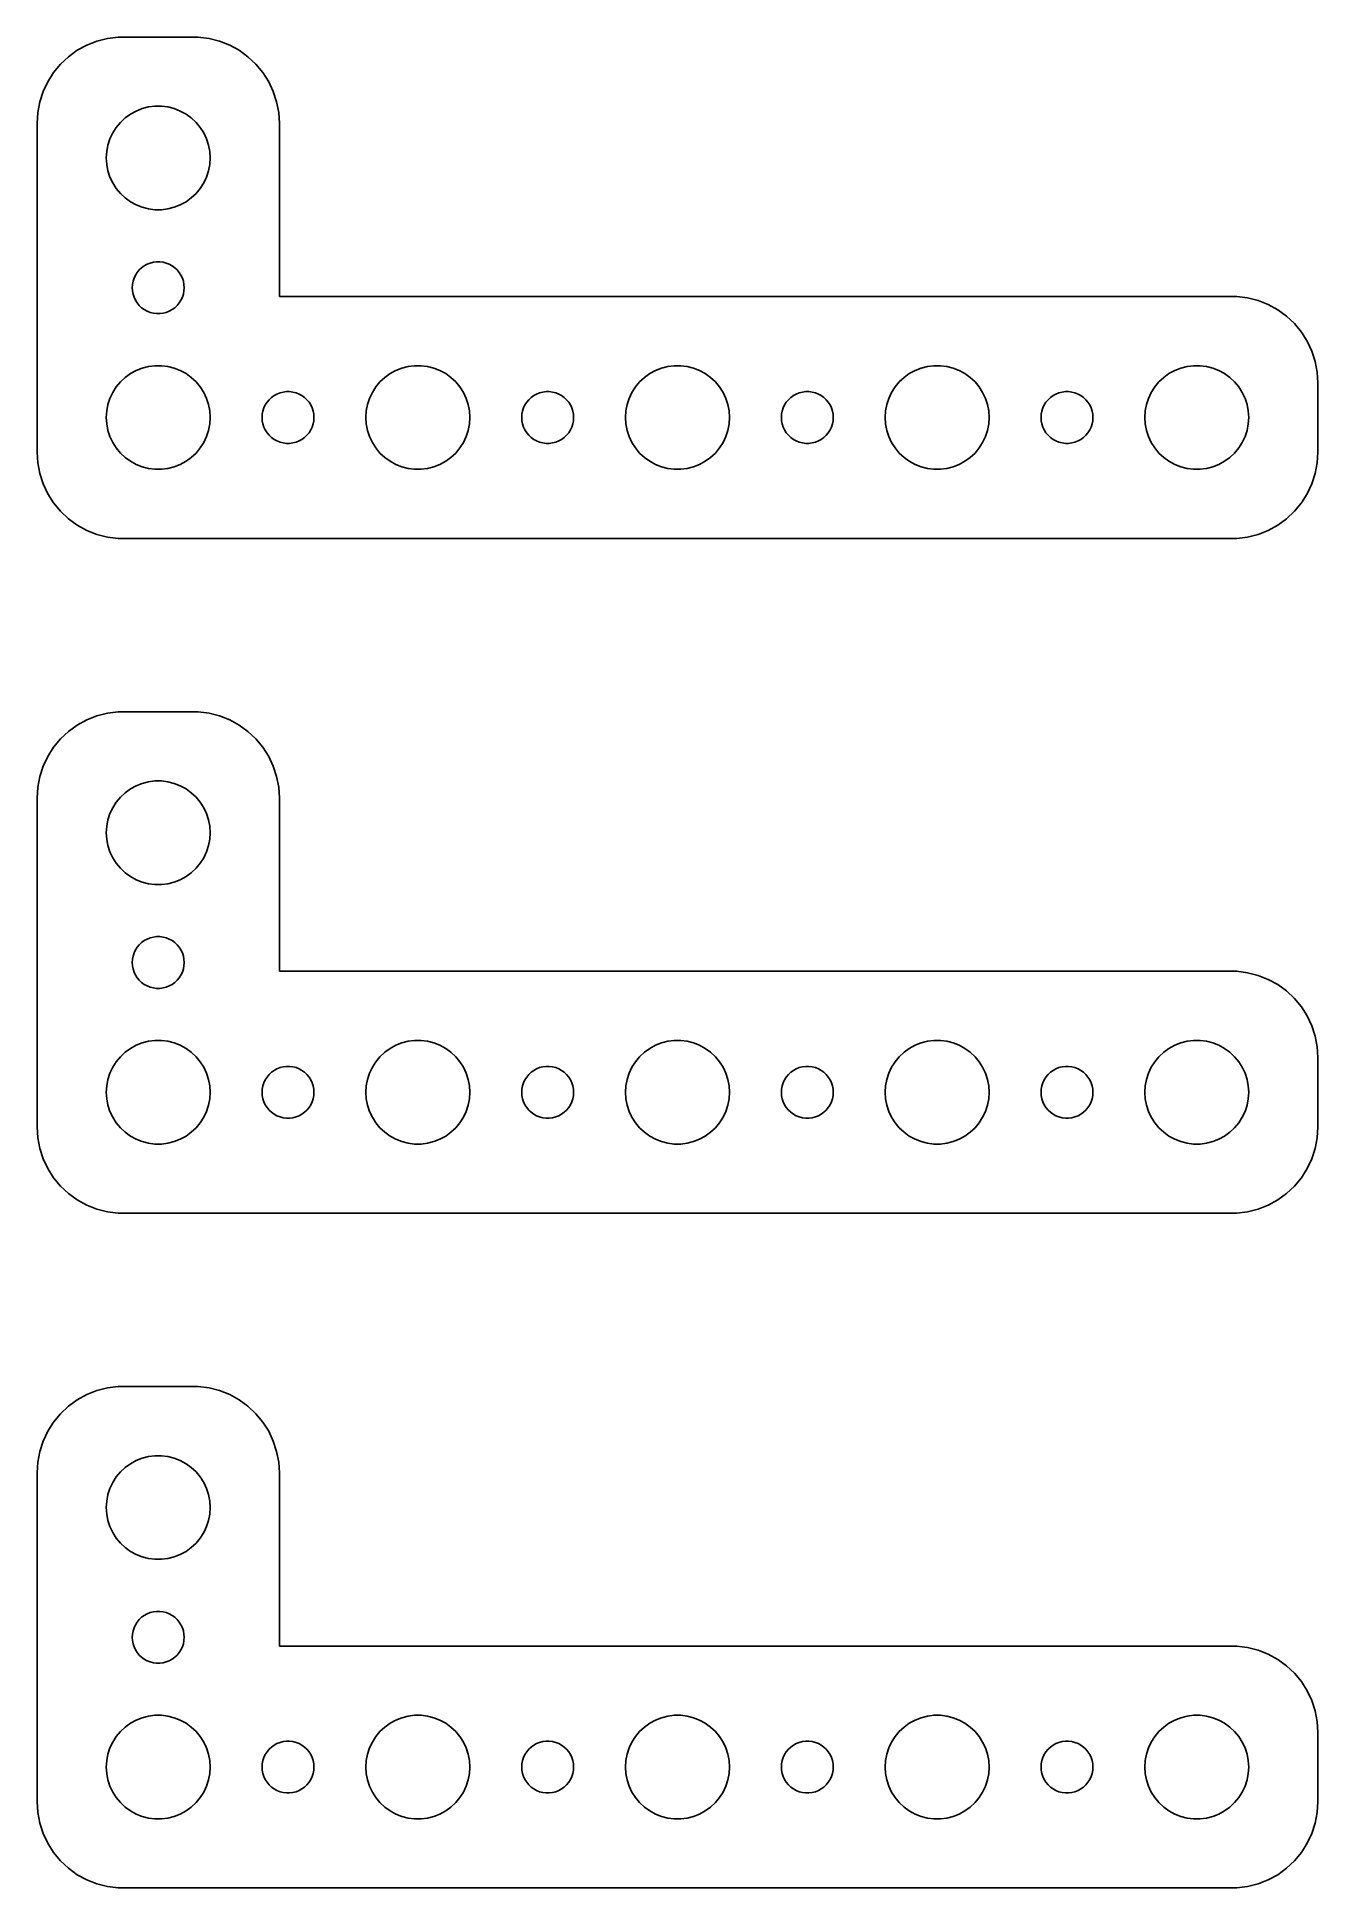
# Model space of a CAD drawing. Header units: metres. Extents: x -37 to 37, y 71 to 178.
import ezdxf

# ---------------------------------------------------------------- set-up
doc = ezdxf.new("R2010")
doc.units = ezdxf.units.M

msp = doc.modelspace()

# ---------------------------------------------------------------- linework, layer by layer
for p, q in [((-33.5451, 177.755), (-34.1289, 177.524)), ((-32.9369, 177.911), (-33.5451, 177.755)), ((-32.3139, 177.99), (-32.9369, 177.911)), ((-27.686, 177.99), (-32.3139, 177.99)), ((-27.0631, 177.911), (-27.686, 177.99)), ((-26.4549, 177.755), (-27.0631, 177.911)), ((-25.8711, 177.524), (-26.4549, 177.755)), ((-35.1871, 176.853), (-35.6448, 176.423)), ((-34.6791, 177.222), (-35.1871, 176.853)), ((-34.1289, 177.524), (-34.6791, 177.222)), ((-25.3209, 177.222), (-25.8711, 177.524)), ((-24.8129, 176.853), (-25.3209, 177.222)), ((-24.3551, 176.423), (-24.8129, 176.853)), ((-36.0451, 175.939), (-36.3815, 175.409)), ((-35.6448, 176.423), (-36.0451, 175.939)), ((-23.9549, 175.939), (-24.3551, 176.423)), ((-23.6185, 175.409), (-23.9549, 175.939)), ((-36.6489, 174.841), (-36.8429, 174.243)), ((-36.3815, 175.409), (-36.6489, 174.841)), ((-23.3511, 174.841), (-23.6185, 175.409)), ((-23.1571, 174.243), (-23.3511, 174.841)), ((-36.9606, 173.627), (-37, 173)), ((-36.8429, 174.243), (-36.9606, 173.627)), ((-32.1869, 173.054), (-31.9123, 173.312)), ((-31.9123, 173.312), (-31.6075, 173.533)), ((-31.6075, 173.533), (-31.2773, 173.714)), ((-31.2773, 173.714), (-30.927, 173.853)), ((-30.927, 173.853), (-30.5621, 173.947)), ((-30.5621, 173.947), (-30.1884, 173.994)), ((-30.1884, 173.994), (-29.8116, 173.994)), ((-29.8116, 173.994), (-29.4379, 173.947)), ((-29.4379, 173.947), (-29.0729, 173.853)), ((-29.0729, 173.853), (-28.7227, 173.714)), ((-28.7227, 173.714), (-28.3925, 173.533)), ((-28.3925, 173.533), (-28.0877, 173.312)), ((-28.0877, 173.312), (-27.8131, 173.054)), ((-23.0394, 173.627), (-23.1571, 174.243)), ((-23, 173), (-23.0394, 173.627)), ((-37, 173), (-37, 154)), ((-32.7893, 172.104), (-32.6289, 172.445)), ((-32.6289, 172.445), (-32.427, 172.763)), ((-32.427, 172.763), (-32.1869, 173.054)), ((-27.8131, 173.054), (-27.5729, 172.763)), ((-27.5729, 172.763), (-27.3711, 172.445)), ((-27.3711, 172.445), (-27.2107, 172.104)), ((-23, 162.99), (-23, 173)), ((-33, 171), (-32.9763, 171.376)), ((-32.9763, 171.376), (-32.9057, 171.746)), ((-32.9057, 171.746), (-32.7893, 172.104)), ((-27.2107, 172.104), (-27.0942, 171.746)), ((-27.0942, 171.746), (-27.0237, 171.376)), ((-27.0237, 171.376), (-27, 171)), ((-32.9763, 170.624), (-33, 171)), ((-32.9057, 170.254), (-32.9763, 170.624)), ((-32.7893, 169.896), (-32.9057, 170.254)), ((-27.0942, 170.254), (-27.2107, 169.896)), ((-27.0237, 170.624), (-27.0942, 170.254)), ((-27, 171), (-27.0237, 170.624)), ((-32.6289, 169.555), (-32.7893, 169.896)), ((-32.427, 169.237), (-32.6289, 169.555)), ((-32.1869, 168.946), (-32.427, 169.237)), ((-27.5729, 169.237), (-27.8131, 168.946)), ((-27.3711, 169.555), (-27.5729, 169.237)), ((-27.2107, 169.896), (-27.3711, 169.555)), ((-31.9123, 168.688), (-32.1869, 168.946)), ((-31.6075, 168.467), (-31.9123, 168.688)), ((-31.2773, 168.286), (-31.6075, 168.467)), ((-30.927, 168.147), (-31.2773, 168.286)), ((-30.5621, 168.053), (-30.927, 168.147)), ((-30.1884, 168.006), (-30.5621, 168.053)), ((-29.8116, 168.006), (-30.1884, 168.006)), ((-29.4379, 168.053), (-29.8116, 168.006)), ((-29.0729, 168.147), (-29.4379, 168.053)), ((-28.7227, 168.286), (-29.0729, 168.147)), ((-28.3925, 168.467), (-28.7227, 168.286)), ((-28.0877, 168.688), (-28.3925, 168.467)), ((-27.8131, 168.946), (-28.0877, 168.688)), ((-30.9561, 164.656), (-30.8037, 164.766)), ((-30.8037, 164.766), (-30.6387, 164.857)), ((-30.6387, 164.857), (-30.4635, 164.927)), ((-30.4635, 164.927), (-30.2811, 164.973)), ((-30.2811, 164.973), (-30.0942, 164.997)), ((-30.0942, 164.997), (-29.9058, 164.997)), ((-29.9058, 164.997), (-29.7189, 164.973)), ((-29.7189, 164.973), (-29.5365, 164.927)), ((-29.5365, 164.927), (-29.3613, 164.857)), ((-29.3613, 164.857), (-29.1963, 164.766)), ((-29.1963, 164.766), (-29.0439, 164.656)), ((-31.5, 163.5), (-31.4882, 163.688)), ((-31.4882, 163.688), (-31.4529, 163.873)), ((-31.4529, 163.873), (-31.3947, 164.052)), ((-31.3947, 164.052), (-31.3145, 164.223)), ((-31.3145, 164.223), (-31.2135, 164.382)), ((-31.2135, 164.382), (-31.0934, 164.527)), ((-31.0934, 164.527), (-30.9561, 164.656)), ((-29.0439, 164.656), (-28.9065, 164.527)), ((-28.9065, 164.527), (-28.7865, 164.382)), ((-28.7865, 164.382), (-28.6855, 164.223)), ((-28.6855, 164.223), (-28.6053, 164.052)), ((-28.6053, 164.052), (-28.5471, 163.873)), ((-28.5471, 163.873), (-28.5118, 163.688)), ((-28.5118, 163.688), (-28.5, 163.5)), ((-31.4882, 163.312), (-31.5, 163.5)), ((-31.4529, 163.127), (-31.4882, 163.312)), ((-31.3947, 162.948), (-31.4529, 163.127)), ((-31.3145, 162.777), (-31.3947, 162.948)), ((-31.2135, 162.618), (-31.3145, 162.777)), ((-31.0934, 162.473), (-31.2135, 162.618)), ((-28.7865, 162.618), (-28.9065, 162.473)), ((-28.6855, 162.777), (-28.7865, 162.618)), ((-28.6053, 162.948), (-28.6855, 162.777)), ((-28.5471, 163.127), (-28.6053, 162.948)), ((-28.5118, 163.312), (-28.5471, 163.127)), ((-28.5, 163.5), (-28.5118, 163.312)), ((32.3139, 162.99), (-23, 162.99)), ((32.9369, 162.911), (32.3139, 162.99)), ((33.5451, 162.755), (32.9369, 162.911)), ((34.1289, 162.524), (33.5451, 162.755)), ((-30.9561, 162.344), (-31.0934, 162.473)), ((-30.8037, 162.234), (-30.9561, 162.344)), ((-30.6387, 162.143), (-30.8037, 162.234)), ((-30.4635, 162.073), (-30.6387, 162.143)), ((-30.2811, 162.027), (-30.4635, 162.073)), ((-30.0942, 162.003), (-30.2811, 162.027)), ((-29.9058, 162.003), (-30.0942, 162.003)), ((-29.7189, 162.027), (-29.9058, 162.003)), ((-29.5365, 162.073), (-29.7189, 162.027)), ((-29.3613, 162.143), (-29.5365, 162.073)), ((-29.1963, 162.234), (-29.3613, 162.143)), ((-29.0439, 162.344), (-29.1963, 162.234)), ((-28.9065, 162.473), (-29.0439, 162.344)), ((34.6791, 162.222), (34.1289, 162.524)), ((35.1871, 161.853), (34.6791, 162.222)), ((35.6448, 161.423), (35.1871, 161.853)), ((36.0451, 160.939), (35.6448, 161.423)), ((36.3815, 160.409), (36.0451, 160.939)), ((36.6489, 159.841), (36.3815, 160.409)), ((36.8429, 159.243), (36.6489, 159.841)), ((-31.9123, 158.312), (-31.6075, 158.533)), ((-31.6075, 158.533), (-31.2773, 158.714)), ((-31.2773, 158.714), (-30.927, 158.853)), ((-30.927, 158.853), (-30.5621, 158.947)), ((-30.5621, 158.947), (-30.1884, 158.994)), ((-30.1884, 158.994), (-29.8116, 158.994)), ((-29.8116, 158.994), (-29.4379, 158.947)), ((-29.4379, 158.947), (-29.0729, 158.853)), ((-29.0729, 158.853), (-28.7227, 158.714)), ((-28.7227, 158.714), (-28.3925, 158.533)), ((-28.3925, 158.533), (-28.0877, 158.312)), ((-16.9123, 158.312), (-16.6075, 158.533)), ((-16.6075, 158.533), (-16.2773, 158.714)), ((-16.2773, 158.714), (-15.927, 158.853)), ((-15.927, 158.853), (-15.5621, 158.947)), ((-15.5621, 158.947), (-15.1884, 158.994)), ((-15.1884, 158.994), (-14.8116, 158.994)), ((-14.8116, 158.994), (-14.4379, 158.947)), ((-14.4379, 158.947), (-14.0729, 158.853)), ((-14.0729, 158.853), (-13.7227, 158.714)), ((-13.7227, 158.714), (-13.3925, 158.533)), ((-13.3925, 158.533), (-13.0877, 158.312)), ((-1.91226, 158.312), (-1.60747, 158.533)), ((-1.60747, 158.533), (-1.27733, 158.714)), ((-1.27733, 158.714), (-0.92705, 158.853)), ((-0.92705, 158.853), (-0.56213, 158.947)), ((-0.56213, 158.947), (-0.18837, 158.994)), ((-0.18837, 158.994), (0.18837, 158.994)), ((0.18837, 158.994), (0.56213, 158.947)), ((0.56213, 158.947), (0.92705, 158.853)), ((0.92705, 158.853), (1.27733, 158.714)), ((1.27733, 158.714), (1.60747, 158.533)), ((1.60747, 158.533), (1.91226, 158.312)), ((13.0877, 158.312), (13.3925, 158.533)), ((13.3925, 158.533), (13.7227, 158.714)), ((13.7227, 158.714), (14.0729, 158.853)), ((14.0729, 158.853), (14.4379, 158.947)), ((14.4379, 158.947), (14.8116, 158.994)), ((14.8116, 158.994), (15.1884, 158.994)), ((15.1884, 158.994), (15.5621, 158.947)), ((15.5621, 158.947), (15.927, 158.853)), ((15.927, 158.853), (16.2773, 158.714)), ((16.2773, 158.714), (16.6075, 158.533)), ((16.6075, 158.533), (16.9123, 158.312)), ((28.0877, 158.312), (28.3925, 158.533)), ((28.3925, 158.533), (28.7227, 158.714)), ((28.7227, 158.714), (29.0729, 158.853)), ((29.0729, 158.853), (29.4379, 158.947)), ((29.4379, 158.947), (29.8116, 158.994)), ((29.8116, 158.994), (30.1884, 158.994)), ((30.1884, 158.994), (30.5621, 158.947)), ((30.5621, 158.947), (30.927, 158.853)), ((30.927, 158.853), (31.2773, 158.714)), ((31.2773, 158.714), (31.6075, 158.533)), ((31.6075, 158.533), (31.9123, 158.312)), ((36.9606, 158.627), (36.8429, 159.243)), ((37, 158), (36.9606, 158.627)), ((-32.7893, 157.104), (-32.6289, 157.445)), ((-32.6289, 157.445), (-32.427, 157.763)), ((-32.427, 157.763), (-32.1869, 158.054)), ((-32.1869, 158.054), (-31.9123, 158.312)), ((-28.0877, 158.312), (-27.8131, 158.054)), ((-27.8131, 158.054), (-27.5729, 157.763)), ((-27.5729, 157.763), (-27.3711, 157.445)), ((-27.3711, 157.445), (-27.2107, 157.104)), ((-23.4561, 157.156), (-23.3037, 157.266)), ((-23.3037, 157.266), (-23.1387, 157.357)), ((-23.1387, 157.357), (-22.9635, 157.427)), ((-22.9635, 157.427), (-22.7811, 157.473)), ((-22.7811, 157.473), (-22.5942, 157.497)), ((-22.5942, 157.497), (-22.4058, 157.497)), ((-22.4058, 157.497), (-22.2189, 157.473)), ((-22.2189, 157.473), (-22.0365, 157.427)), ((-22.0365, 157.427), (-21.8613, 157.357)), ((-21.8613, 157.357), (-21.6963, 157.266)), ((-21.6963, 157.266), (-21.5439, 157.156)), ((-17.7893, 157.104), (-17.6289, 157.445)), ((-17.6289, 157.445), (-17.427, 157.763)), ((-17.427, 157.763), (-17.1869, 158.054)), ((-17.1869, 158.054), (-16.9123, 158.312)), ((-13.0877, 158.312), (-12.8131, 158.054)), ((-12.8131, 158.054), (-12.5729, 157.763)), ((-12.5729, 157.763), (-12.3711, 157.445)), ((-12.3711, 157.445), (-12.2107, 157.104)), ((-8.45613, 157.156), (-8.30373, 157.266)), ((-8.30373, 157.266), (-8.13866, 157.357)), ((-8.13866, 157.357), (-7.96352, 157.427)), ((-7.96352, 157.427), (-7.78107, 157.473)), ((-7.78107, 157.473), (-7.59418, 157.497)), ((-7.59418, 157.497), (-7.40581, 157.497)), ((-7.40581, 157.497), (-7.21892, 157.473)), ((-7.21892, 157.473), (-7.03647, 157.427)), ((-7.03647, 157.427), (-6.86133, 157.357)), ((-6.86133, 157.357), (-6.69626, 157.266)), ((-6.69626, 157.266), (-6.54385, 157.156)), ((-2.78932, 157.104), (-2.62891, 157.445)), ((-2.62891, 157.445), (-2.42705, 157.763)), ((-2.42705, 157.763), (-2.1869, 158.054)), ((-2.1869, 158.054), (-1.91226, 158.312)), ((1.91226, 158.312), (2.1869, 158.054)), ((2.1869, 158.054), (2.42705, 157.763)), ((2.42705, 157.763), (2.62891, 157.445)), ((2.62891, 157.445), (2.78932, 157.104)), ((6.54385, 157.156), (6.69626, 157.266)), ((6.69626, 157.266), (6.86133, 157.357)), ((6.86133, 157.357), (7.03647, 157.427)), ((7.03647, 157.427), (7.21892, 157.473)), ((7.21892, 157.473), (7.40581, 157.497)), ((7.40581, 157.497), (7.59418, 157.497)), ((7.59418, 157.497), (7.78107, 157.473)), ((7.78107, 157.473), (7.96352, 157.427)), ((7.96352, 157.427), (8.13866, 157.357)), ((8.13866, 157.357), (8.30373, 157.266)), ((8.30373, 157.266), (8.45613, 157.156)), ((12.2107, 157.104), (12.3711, 157.445)), ((12.3711, 157.445), (12.5729, 157.763)), ((12.5729, 157.763), (12.8131, 158.054)), ((12.8131, 158.054), (13.0877, 158.312)), ((16.9123, 158.312), (17.1869, 158.054)), ((17.1869, 158.054), (17.427, 157.763)), ((17.427, 157.763), (17.6289, 157.445)), ((17.6289, 157.445), (17.7893, 157.104)), ((21.5439, 157.156), (21.6963, 157.266)), ((21.6963, 157.266), (21.8613, 157.357)), ((21.8613, 157.357), (22.0365, 157.427)), ((22.0365, 157.427), (22.2189, 157.473)), ((22.2189, 157.473), (22.4058, 157.497)), ((22.4058, 157.497), (22.5942, 157.497)), ((22.5942, 157.497), (22.7811, 157.473)), ((22.7811, 157.473), (22.9635, 157.427)), ((22.9635, 157.427), (23.1387, 157.357)), ((23.1387, 157.357), (23.3037, 157.266)), ((23.3037, 157.266), (23.4561, 157.156)), ((27.2107, 157.104), (27.3711, 157.445)), ((27.3711, 157.445), (27.5729, 157.763)), ((27.5729, 157.763), (27.8131, 158.054)), ((27.8131, 158.054), (28.0877, 158.312)), ((31.9123, 158.312), (32.1869, 158.054)), ((32.1869, 158.054), (32.427, 157.763)), ((32.427, 157.763), (32.6289, 157.445)), ((32.6289, 157.445), (32.7893, 157.104)), ((37, 154), (37, 158)), ((-33, 156), (-32.9763, 156.376)), ((-32.9763, 156.376), (-32.9057, 156.746)), ((-32.9057, 156.746), (-32.7893, 157.104)), ((-27.2107, 157.104), (-27.0942, 156.746)), ((-27.0942, 156.746), (-27.0237, 156.376)), ((-27.0237, 156.376), (-27, 156)), ((-23.9882, 156.188), (-23.9529, 156.373)), ((-23.9529, 156.373), (-23.8947, 156.552)), ((-23.8947, 156.552), (-23.8145, 156.723)), ((-23.8145, 156.723), (-23.7135, 156.882)), ((-23.7135, 156.882), (-23.5934, 157.027)), ((-23.5934, 157.027), (-23.4561, 157.156)), ((-21.5439, 157.156), (-21.4065, 157.027)), ((-21.4065, 157.027), (-21.2865, 156.882)), ((-21.2865, 156.882), (-21.1855, 156.723)), ((-21.1855, 156.723), (-21.1053, 156.552)), ((-21.1053, 156.552), (-21.0471, 156.373)), ((-21.0471, 156.373), (-21.0118, 156.188)), ((-18, 156), (-17.9763, 156.376)), ((-17.9763, 156.376), (-17.9057, 156.746)), ((-17.9057, 156.746), (-17.7893, 157.104)), ((-12.2107, 157.104), (-12.0942, 156.746)), ((-12.0942, 156.746), (-12.0237, 156.376)), ((-12.0237, 156.376), (-12, 156)), ((-8.98816, 156.188), (-8.95287, 156.373)), ((-8.95287, 156.373), (-8.89465, 156.552)), ((-8.89465, 156.552), (-8.81445, 156.723)), ((-8.81445, 156.723), (-8.71352, 156.882)), ((-8.71352, 156.882), (-8.59344, 157.027)), ((-8.59344, 157.027), (-8.45613, 157.156)), ((-6.54385, 157.156), (-6.40654, 157.027)), ((-6.40654, 157.027), (-6.28647, 156.882)), ((-6.28647, 156.882), (-6.18553, 156.723)), ((-6.18553, 156.723), (-6.10533, 156.552)), ((-6.10533, 156.552), (-6.04712, 156.373)), ((-6.04712, 156.373), (-6.01183, 156.188)), ((-3, 156), (-2.97633, 156.376)), ((-2.97633, 156.376), (-2.90575, 156.746)), ((-2.90575, 156.746), (-2.78932, 157.104)), ((2.78932, 157.104), (2.90575, 156.746)), ((2.90575, 156.746), (2.97633, 156.376)), ((2.97633, 156.376), (3, 156)), ((6.01183, 156.188), (6.04712, 156.373)), ((6.04712, 156.373), (6.10533, 156.552)), ((6.10533, 156.552), (6.18553, 156.723)), ((6.18553, 156.723), (6.28647, 156.882)), ((6.28647, 156.882), (6.40654, 157.027)), ((6.40654, 157.027), (6.54385, 157.156)), ((8.45613, 157.156), (8.59344, 157.027)), ((8.59344, 157.027), (8.71352, 156.882)), ((8.71352, 156.882), (8.81445, 156.723)), ((8.81445, 156.723), (8.89465, 156.552)), ((8.89465, 156.552), (8.95287, 156.373)), ((8.95287, 156.373), (8.98816, 156.188)), ((12, 156), (12.0237, 156.376)), ((12.0237, 156.376), (12.0942, 156.746)), ((12.0942, 156.746), (12.2107, 157.104)), ((17.7893, 157.104), (17.9057, 156.746)), ((17.9057, 156.746), (17.9763, 156.376)), ((17.9763, 156.376), (18, 156)), ((21.0118, 156.188), (21.0471, 156.373)), ((21.0471, 156.373), (21.1053, 156.552)), ((21.1053, 156.552), (21.1855, 156.723)), ((21.1855, 156.723), (21.2865, 156.882)), ((21.2865, 156.882), (21.4065, 157.027)), ((21.4065, 157.027), (21.5439, 157.156)), ((23.4561, 157.156), (23.5934, 157.027)), ((23.5934, 157.027), (23.7135, 156.882)), ((23.7135, 156.882), (23.8145, 156.723)), ((23.8145, 156.723), (23.8947, 156.552)), ((23.8947, 156.552), (23.9529, 156.373)), ((23.9529, 156.373), (23.9882, 156.188)), ((27, 156), (27.0237, 156.376)), ((27.0237, 156.376), (27.0942, 156.746)), ((27.0942, 156.746), (27.2107, 157.104)), ((32.7893, 157.104), (32.9057, 156.746)), ((32.9057, 156.746), (32.9763, 156.376)), ((32.9763, 156.376), (33, 156)), ((-32.9763, 155.624), (-33, 156)), ((-32.9057, 155.254), (-32.9763, 155.624)), ((-32.7893, 154.896), (-32.9057, 155.254)), ((-27.0942, 155.254), (-27.2107, 154.896)), ((-27.0237, 155.624), (-27.0942, 155.254)), ((-27, 156), (-27.0237, 155.624)), ((-24, 156), (-23.9882, 156.188)), ((-23.9882, 155.812), (-24, 156)), ((-23.9529, 155.627), (-23.9882, 155.812)), ((-23.8947, 155.448), (-23.9529, 155.627)), ((-23.8145, 155.277), (-23.8947, 155.448)), ((-23.7135, 155.118), (-23.8145, 155.277)), ((-21.1855, 155.277), (-21.2865, 155.118)), ((-21.1053, 155.448), (-21.1855, 155.277)), ((-21.0471, 155.627), (-21.1053, 155.448)), ((-21.0118, 155.812), (-21.0471, 155.627)), ((-21.0118, 156.188), (-21, 156)), ((-21, 156), (-21.0118, 155.812)), ((-17.9763, 155.624), (-18, 156)), ((-17.9057, 155.254), (-17.9763, 155.624)), ((-17.7893, 154.896), (-17.9057, 155.254)), ((-12.0942, 155.254), (-12.2107, 154.896)), ((-12.0237, 155.624), (-12.0942, 155.254)), ((-12, 156), (-12.0237, 155.624)), ((-9, 156), (-8.98816, 156.188)), ((-8.98816, 155.812), (-9, 156)), ((-8.95287, 155.627), (-8.98816, 155.812)), ((-8.89465, 155.448), (-8.95287, 155.627)), ((-8.81445, 155.277), (-8.89465, 155.448)), ((-8.71352, 155.118), (-8.81445, 155.277)), ((-6.18553, 155.277), (-6.28647, 155.118)), ((-6.10533, 155.448), (-6.18553, 155.277)), ((-6.04712, 155.627), (-6.10533, 155.448)), ((-6.01183, 155.812), (-6.04712, 155.627)), ((-6.01183, 156.188), (-6, 156)), ((-6, 156), (-6.01183, 155.812)), ((-2.97633, 155.624), (-3, 156)), ((-2.90575, 155.254), (-2.97633, 155.624)), ((-2.78932, 154.896), (-2.90575, 155.254)), ((2.90575, 155.254), (2.78932, 154.896)), ((2.97633, 155.624), (2.90575, 155.254)), ((3, 156), (2.97633, 155.624)), ((6, 156), (6.01183, 156.188)), ((6.01183, 155.812), (6, 156)), ((6.04712, 155.627), (6.01183, 155.812)), ((6.10533, 155.448), (6.04712, 155.627)), ((6.18553, 155.277), (6.10533, 155.448)), ((6.28647, 155.118), (6.18553, 155.277)), ((8.81445, 155.277), (8.71352, 155.118)), ((8.89465, 155.448), (8.81445, 155.277)), ((8.95287, 155.627), (8.89465, 155.448)), ((8.98816, 155.812), (8.95287, 155.627)), ((8.98816, 156.188), (9, 156)), ((9, 156), (8.98816, 155.812)), ((12.0237, 155.624), (12, 156)), ((12.0942, 155.254), (12.0237, 155.624)), ((12.2107, 154.896), (12.0942, 155.254)), ((17.9057, 155.254), (17.7893, 154.896)), ((17.9763, 155.624), (17.9057, 155.254)), ((18, 156), (17.9763, 155.624)), ((21, 156), (21.0118, 156.188)), ((21.0118, 155.812), (21, 156)), ((21.0471, 155.627), (21.0118, 155.812)), ((21.1053, 155.448), (21.0471, 155.627)), ((21.1855, 155.277), (21.1053, 155.448)), ((21.2865, 155.118), (21.1855, 155.277)), ((23.8145, 155.277), (23.7135, 155.118)), ((23.8947, 155.448), (23.8145, 155.277)), ((23.9529, 155.627), (23.8947, 155.448)), ((23.9882, 155.812), (23.9529, 155.627)), ((23.9882, 156.188), (24, 156)), ((24, 156), (23.9882, 155.812)), ((27.0237, 155.624), (27, 156)), ((27.0942, 155.254), (27.0237, 155.624)), ((27.2107, 154.896), (27.0942, 155.254)), ((32.9057, 155.254), (32.7893, 154.896)), ((32.9763, 155.624), (32.9057, 155.254)), ((33, 156), (32.9763, 155.624)), ((-32.6289, 154.555), (-32.7893, 154.896)), ((-32.427, 154.237), (-32.6289, 154.555)), ((-32.1869, 153.946), (-32.427, 154.237)), ((-27.5729, 154.237), (-27.8131, 153.946)), ((-27.3711, 154.555), (-27.5729, 154.237)), ((-27.2107, 154.896), (-27.3711, 154.555)), ((-23.5934, 154.973), (-23.7135, 155.118)), ((-23.4561, 154.844), (-23.5934, 154.973)), ((-23.3037, 154.734), (-23.4561, 154.844)), ((-23.1387, 154.643), (-23.3037, 154.734)), ((-22.9635, 154.573), (-23.1387, 154.643)), ((-22.7811, 154.527), (-22.9635, 154.573)), ((-22.5942, 154.503), (-22.7811, 154.527)), ((-22.4058, 154.503), (-22.5942, 154.503)), ((-22.2189, 154.527), (-22.4058, 154.503)), ((-22.0365, 154.573), (-22.2189, 154.527)), ((-21.8613, 154.643), (-22.0365, 154.573)), ((-21.6963, 154.734), (-21.8613, 154.643)), ((-21.5439, 154.844), (-21.6963, 154.734)), ((-21.4065, 154.973), (-21.5439, 154.844)), ((-21.2865, 155.118), (-21.4065, 154.973)), ((-17.6289, 154.555), (-17.7893, 154.896)), ((-17.427, 154.237), (-17.6289, 154.555)), ((-17.1869, 153.946), (-17.427, 154.237)), ((-12.5729, 154.237), (-12.8131, 153.946)), ((-12.3711, 154.555), (-12.5729, 154.237)), ((-12.2107, 154.896), (-12.3711, 154.555)), ((-8.59344, 154.973), (-8.71352, 155.118)), ((-8.45613, 154.844), (-8.59344, 154.973)), ((-8.30373, 154.734), (-8.45613, 154.844)), ((-8.13866, 154.643), (-8.30373, 154.734)), ((-7.96352, 154.573), (-8.13866, 154.643)), ((-7.78107, 154.527), (-7.96352, 154.573)), ((-7.59418, 154.503), (-7.78107, 154.527)), ((-7.40581, 154.503), (-7.59418, 154.503)), ((-7.21892, 154.527), (-7.40581, 154.503)), ((-7.03647, 154.573), (-7.21892, 154.527)), ((-6.86133, 154.643), (-7.03647, 154.573)), ((-6.69626, 154.734), (-6.86133, 154.643)), ((-6.54385, 154.844), (-6.69626, 154.734)), ((-6.40654, 154.973), (-6.54385, 154.844)), ((-6.28647, 155.118), (-6.40654, 154.973)), ((-2.62891, 154.555), (-2.78932, 154.896)), ((-2.42705, 154.237), (-2.62891, 154.555)), ((-2.1869, 153.946), (-2.42705, 154.237)), ((2.42705, 154.237), (2.1869, 153.946)), ((2.62891, 154.555), (2.42705, 154.237)), ((2.78932, 154.896), (2.62891, 154.555)), ((6.40654, 154.973), (6.28647, 155.118)), ((6.54385, 154.844), (6.40654, 154.973)), ((6.69626, 154.734), (6.54385, 154.844)), ((6.86133, 154.643), (6.69626, 154.734)), ((7.03647, 154.573), (6.86133, 154.643)), ((7.21892, 154.527), (7.03647, 154.573)), ((7.40581, 154.503), (7.21892, 154.527)), ((7.59418, 154.503), (7.40581, 154.503)), ((7.78107, 154.527), (7.59418, 154.503)), ((7.96352, 154.573), (7.78107, 154.527)), ((8.13866, 154.643), (7.96352, 154.573)), ((8.30373, 154.734), (8.13866, 154.643)), ((8.45613, 154.844), (8.30373, 154.734)), ((8.59344, 154.973), (8.45613, 154.844)), ((8.71352, 155.118), (8.59344, 154.973)), ((12.3711, 154.555), (12.2107, 154.896)), ((12.5729, 154.237), (12.3711, 154.555)), ((12.8131, 153.946), (12.5729, 154.237)), ((17.427, 154.237), (17.1869, 153.946)), ((17.6289, 154.555), (17.427, 154.237)), ((17.7893, 154.896), (17.6289, 154.555)), ((21.4065, 154.973), (21.2865, 155.118)), ((21.5439, 154.844), (21.4065, 154.973)), ((21.6963, 154.734), (21.5439, 154.844)), ((21.8613, 154.643), (21.6963, 154.734)), ((22.0365, 154.573), (21.8613, 154.643)), ((22.2189, 154.527), (22.0365, 154.573)), ((22.4058, 154.503), (22.2189, 154.527)), ((22.5942, 154.503), (22.4058, 154.503)), ((22.7811, 154.527), (22.5942, 154.503)), ((22.9635, 154.573), (22.7811, 154.527)), ((23.1387, 154.643), (22.9635, 154.573)), ((23.3037, 154.734), (23.1387, 154.643)), ((23.4561, 154.844), (23.3037, 154.734)), ((23.5934, 154.973), (23.4561, 154.844)), ((23.7135, 155.118), (23.5934, 154.973)), ((27.3711, 154.555), (27.2107, 154.896)), ((27.5729, 154.237), (27.3711, 154.555)), ((27.8131, 153.946), (27.5729, 154.237)), ((32.427, 154.237), (32.1869, 153.946)), ((32.6289, 154.555), (32.427, 154.237)), ((32.7893, 154.896), (32.6289, 154.555)), ((-37, 154), (-36.9606, 153.373)), ((-36.9606, 153.373), (-36.8429, 152.757)), ((-31.9123, 153.688), (-32.1869, 153.946)), ((-31.6075, 153.467), (-31.9123, 153.688)), ((-31.2773, 153.286), (-31.6075, 153.467)), ((-30.927, 153.147), (-31.2773, 153.286)), ((-30.5621, 153.053), (-30.927, 153.147)), ((-30.1884, 153.006), (-30.5621, 153.053)), ((-29.8116, 153.006), (-30.1884, 153.006)), ((-29.4379, 153.053), (-29.8116, 153.006)), ((-29.0729, 153.147), (-29.4379, 153.053)), ((-28.7227, 153.286), (-29.0729, 153.147)), ((-28.3925, 153.467), (-28.7227, 153.286)), ((-28.0877, 153.688), (-28.3925, 153.467)), ((-27.8131, 153.946), (-28.0877, 153.688)), ((-16.9123, 153.688), (-17.1869, 153.946)), ((-16.6075, 153.467), (-16.9123, 153.688)), ((-16.2773, 153.286), (-16.6075, 153.467)), ((-15.927, 153.147), (-16.2773, 153.286)), ((-15.5621, 153.053), (-15.927, 153.147)), ((-15.1884, 153.006), (-15.5621, 153.053)), ((-14.8116, 153.006), (-15.1884, 153.006)), ((-14.4379, 153.053), (-14.8116, 153.006)), ((-14.0729, 153.147), (-14.4379, 153.053)), ((-13.7227, 153.286), (-14.0729, 153.147)), ((-13.3925, 153.467), (-13.7227, 153.286)), ((-13.0877, 153.688), (-13.3925, 153.467)), ((-12.8131, 153.946), (-13.0877, 153.688)), ((-1.91226, 153.688), (-2.1869, 153.946)), ((-1.60747, 153.467), (-1.91226, 153.688)), ((-1.27733, 153.286), (-1.60747, 153.467)), ((-0.92705, 153.147), (-1.27733, 153.286)), ((-0.56213, 153.053), (-0.92705, 153.147)), ((-0.18837, 153.006), (-0.56213, 153.053)), ((0.18837, 153.006), (-0.18837, 153.006)), ((0.56213, 153.053), (0.18837, 153.006)), ((0.92705, 153.147), (0.56213, 153.053)), ((1.27733, 153.286), (0.92705, 153.147)), ((1.60747, 153.467), (1.27733, 153.286)), ((1.91226, 153.688), (1.60747, 153.467)), ((2.1869, 153.946), (1.91226, 153.688)), ((13.0877, 153.688), (12.8131, 153.946)), ((13.3925, 153.467), (13.0877, 153.688)), ((13.7227, 153.286), (13.3925, 153.467)), ((14.0729, 153.147), (13.7227, 153.286)), ((14.4379, 153.053), (14.0729, 153.147)), ((14.8116, 153.006), (14.4379, 153.053)), ((15.1884, 153.006), (14.8116, 153.006)), ((15.5621, 153.053), (15.1884, 153.006)), ((15.927, 153.147), (15.5621, 153.053)), ((16.2773, 153.286), (15.927, 153.147)), ((16.6075, 153.467), (16.2773, 153.286)), ((16.9123, 153.688), (16.6075, 153.467)), ((17.1869, 153.946), (16.9123, 153.688)), ((28.0877, 153.688), (27.8131, 153.946)), ((28.3925, 153.467), (28.0877, 153.688)), ((28.7227, 153.286), (28.3925, 153.467)), ((29.0729, 153.147), (28.7227, 153.286)), ((29.4379, 153.053), (29.0729, 153.147)), ((29.8116, 153.006), (29.4379, 153.053)), ((30.1884, 153.006), (29.8116, 153.006)), ((30.5621, 153.053), (30.1884, 153.006)), ((30.927, 153.147), (30.5621, 153.053)), ((31.2773, 153.286), (30.927, 153.147)), ((31.6075, 153.467), (31.2773, 153.286)), ((31.9123, 153.688), (31.6075, 153.467)), ((32.1869, 153.946), (31.9123, 153.688)), ((36.8429, 152.757), (36.9606, 153.373)), ((36.9606, 153.373), (37, 154)), ((-36.8429, 152.757), (-36.6489, 152.159)), ((-36.6489, 152.159), (-36.3815, 151.591)), ((36.3815, 151.591), (36.6489, 152.159)), ((36.6489, 152.159), (36.8429, 152.757)), ((-36.3815, 151.591), (-36.0451, 151.061)), ((-36.0451, 151.061), (-35.6448, 150.577)), ((35.6448, 150.577), (36.0451, 151.061)), ((36.0451, 151.061), (36.3815, 151.591)), ((-35.6448, 150.577), (-35.1871, 150.147)), ((-35.1871, 150.147), (-34.6791, 149.778)), ((-34.6791, 149.778), (-34.1289, 149.476)), ((34.1289, 149.476), (34.6791, 149.778)), ((34.6791, 149.778), (35.1871, 150.147)), ((35.1871, 150.147), (35.6448, 150.577)), ((-34.1289, 149.476), (-33.5451, 149.245)), ((-33.5451, 149.245), (-32.9369, 149.089)), ((-32.9369, 149.089), (-32.3139, 149.01)), ((-32.3139, 149.01), (32.3139, 149.01)), ((32.3139, 149.01), (32.9369, 149.089)), ((32.9369, 149.089), (33.5451, 149.245)), ((33.5451, 149.245), (34.1289, 149.476)), ((-34.6791, 138.222), (-35.1871, 137.853)), ((-34.1289, 138.524), (-34.6791, 138.222)), ((-33.5451, 138.755), (-34.1289, 138.524)), ((-32.9369, 138.911), (-33.5451, 138.755)), ((-32.3139, 138.99), (-32.9369, 138.911)), ((-27.686, 138.99), (-32.3139, 138.99)), ((-27.0631, 138.911), (-27.686, 138.99)), ((-26.4549, 138.755), (-27.0631, 138.911)), ((-25.8711, 138.524), (-26.4549, 138.755)), ((-25.3209, 138.222), (-25.8711, 138.524)), ((-24.8129, 137.853), (-25.3209, 138.222)), ((-36.0451, 136.939), (-36.3815, 136.409)), ((-35.6448, 137.423), (-36.0451, 136.939)), ((-35.1871, 137.853), (-35.6448, 137.423)), ((-24.3551, 137.423), (-24.8129, 137.853)), ((-23.9549, 136.939), (-24.3551, 137.423)), ((-23.6185, 136.409), (-23.9549, 136.939)), ((-36.3815, 136.409), (-36.6489, 135.841)), ((-23.3511, 135.841), (-23.6185, 136.409)), ((-36.8429, 135.243), (-36.9606, 134.627)), ((-36.6489, 135.841), (-36.8429, 135.243)), ((-31.2773, 134.714), (-30.927, 134.853)), ((-30.927, 134.853), (-30.5621, 134.947)), ((-30.5621, 134.947), (-30.1884, 134.994)), ((-30.1884, 134.994), (-29.8116, 134.994)), ((-29.8116, 134.994), (-29.4379, 134.947)), ((-29.4379, 134.947), (-29.0729, 134.853)), ((-29.0729, 134.853), (-28.7227, 134.714)), ((-23.1571, 135.243), (-23.3511, 135.841)), ((-23.0394, 134.627), (-23.1571, 135.243)), ((-36.9606, 134.627), (-37, 134)), ((-37, 134), (-37, 115)), ((-32.6289, 133.445), (-32.427, 133.763)), ((-32.427, 133.763), (-32.1869, 134.054)), ((-32.1869, 134.054), (-31.9123, 134.312)), ((-31.9123, 134.312), (-31.6075, 134.533)), ((-31.6075, 134.533), (-31.2773, 134.714)), ((-28.7227, 134.714), (-28.3925, 134.533)), ((-28.3925, 134.533), (-28.0877, 134.312)), ((-28.0877, 134.312), (-27.8131, 134.054)), ((-27.8131, 134.054), (-27.5729, 133.763)), ((-27.5729, 133.763), (-27.3711, 133.445)), ((-23, 134), (-23.0394, 134.627)), ((-23, 123.99), (-23, 134)), ((-32.9763, 132.376), (-32.9057, 132.746)), ((-32.9057, 132.746), (-32.7893, 133.104)), ((-32.7893, 133.104), (-32.6289, 133.445)), ((-27.3711, 133.445), (-27.2107, 133.104)), ((-27.2107, 133.104), (-27.0942, 132.746)), ((-27.0942, 132.746), (-27.0237, 132.376)), ((-33, 132), (-32.9763, 132.376)), ((-32.9763, 131.624), (-33, 132)), ((-32.9057, 131.254), (-32.9763, 131.624)), ((-27.0237, 131.624), (-27.0942, 131.254)), ((-27.0237, 132.376), (-27, 132)), ((-27, 132), (-27.0237, 131.624)), ((-32.7893, 130.896), (-32.9057, 131.254)), ((-32.6289, 130.555), (-32.7893, 130.896)), ((-32.427, 130.237), (-32.6289, 130.555)), ((-27.3711, 130.555), (-27.5729, 130.237)), ((-27.2107, 130.896), (-27.3711, 130.555)), ((-27.0942, 131.254), (-27.2107, 130.896)), ((-32.1869, 129.946), (-32.427, 130.237)), ((-31.9123, 129.688), (-32.1869, 129.946)), ((-31.6075, 129.467), (-31.9123, 129.688)), ((-31.2773, 129.286), (-31.6075, 129.467)), ((-28.3925, 129.467), (-28.7227, 129.286)), ((-28.0877, 129.688), (-28.3925, 129.467)), ((-27.8131, 129.946), (-28.0877, 129.688)), ((-27.5729, 130.237), (-27.8131, 129.946)), ((-30.927, 129.147), (-31.2773, 129.286)), ((-30.5621, 129.053), (-30.927, 129.147)), ((-30.1884, 129.006), (-30.5621, 129.053)), ((-29.8116, 129.006), (-30.1884, 129.006)), ((-29.4379, 129.053), (-29.8116, 129.006)), ((-29.0729, 129.147), (-29.4379, 129.053)), ((-28.7227, 129.286), (-29.0729, 129.147)), ((-31.3947, 125.052), (-31.3145, 125.223)), ((-31.3145, 125.223), (-31.2135, 125.382)), ((-31.2135, 125.382), (-31.0934, 125.527)), ((-31.0934, 125.527), (-30.9561, 125.656)), ((-30.9561, 125.656), (-30.8037, 125.766)), ((-30.8037, 125.766), (-30.6387, 125.857)), ((-30.6387, 125.857), (-30.4635, 125.927)), ((-30.4635, 125.927), (-30.2811, 125.973)), ((-30.2811, 125.973), (-30.0942, 125.997)), ((-30.0942, 125.997), (-29.9058, 125.997)), ((-29.9058, 125.997), (-29.7189, 125.973)), ((-29.7189, 125.973), (-29.5365, 125.927)), ((-29.5365, 125.927), (-29.3613, 125.857)), ((-29.3613, 125.857), (-29.1963, 125.766)), ((-29.1963, 125.766), (-29.0439, 125.656)), ((-29.0439, 125.656), (-28.9065, 125.527)), ((-28.9065, 125.527), (-28.7865, 125.382)), ((-28.7865, 125.382), (-28.6855, 125.223)), ((-28.6855, 125.223), (-28.6053, 125.052)), ((-31.5, 124.5), (-31.4882, 124.688)), ((-31.4882, 124.312), (-31.5, 124.5)), ((-31.4882, 124.688), (-31.4529, 124.873)), ((-31.4529, 124.127), (-31.4882, 124.312)), ((-31.4529, 124.873), (-31.3947, 125.052)), ((-31.3947, 123.948), (-31.4529, 124.127)), ((-28.6053, 125.052), (-28.5471, 124.873)), ((-28.5471, 124.127), (-28.6053, 123.948)), ((-28.5471, 124.873), (-28.5118, 124.688)), ((-28.5118, 124.312), (-28.5471, 124.127)), ((-28.5118, 124.688), (-28.5, 124.5)), ((-28.5, 124.5), (-28.5118, 124.312)), ((-31.3145, 123.777), (-31.3947, 123.948)), ((-31.2135, 123.618), (-31.3145, 123.777)), ((-31.0934, 123.473), (-31.2135, 123.618)), ((-30.9561, 123.344), (-31.0934, 123.473)), ((-30.8037, 123.234), (-30.9561, 123.344)), ((-30.6387, 123.143), (-30.8037, 123.234)), ((-30.4635, 123.073), (-30.6387, 123.143)), ((-30.2811, 123.027), (-30.4635, 123.073)), ((-29.5365, 123.073), (-29.7189, 123.027)), ((-29.3613, 123.143), (-29.5365, 123.073)), ((-29.1963, 123.234), (-29.3613, 123.143)), ((-29.0439, 123.344), (-29.1963, 123.234)), ((-28.9065, 123.473), (-29.0439, 123.344)), ((-28.7865, 123.618), (-28.9065, 123.473)), ((-28.6855, 123.777), (-28.7865, 123.618)), ((-28.6053, 123.948), (-28.6855, 123.777)), ((32.3139, 123.99), (-23, 123.99)), ((32.9369, 123.911), (32.3139, 123.99)), ((33.5451, 123.755), (32.9369, 123.911)), ((34.1289, 123.524), (33.5451, 123.755)), ((34.6791, 123.222), (34.1289, 123.524)), ((35.1871, 122.853), (34.6791, 123.222)), ((-30.0942, 123.003), (-30.2811, 123.027)), ((-29.9058, 123.003), (-30.0942, 123.003)), ((-29.7189, 123.027), (-29.9058, 123.003)), ((35.6448, 122.423), (35.1871, 122.853)), ((36.0451, 121.939), (35.6448, 122.423)), ((36.3815, 121.409), (36.0451, 121.939)), ((36.6489, 120.841), (36.3815, 121.409)), ((-31.2773, 119.714), (-30.927, 119.853)), ((-30.927, 119.853), (-30.5621, 119.947)), ((-30.5621, 119.947), (-30.1884, 119.994)), ((-30.1884, 119.994), (-29.8116, 119.994)), ((-29.8116, 119.994), (-29.4379, 119.947)), ((-29.4379, 119.947), (-29.0729, 119.853)), ((-29.0729, 119.853), (-28.7227, 119.714)), ((-16.2773, 119.714), (-15.927, 119.853)), ((-15.927, 119.853), (-15.5621, 119.947)), ((-15.5621, 119.947), (-15.1884, 119.994)), ((-15.1884, 119.994), (-14.8116, 119.994)), ((-14.8116, 119.994), (-14.4379, 119.947)), ((-14.4379, 119.947), (-14.0729, 119.853)), ((-14.0729, 119.853), (-13.7227, 119.714)), ((-1.27733, 119.714), (-0.92705, 119.853)), ((-0.92705, 119.853), (-0.56213, 119.947)), ((-0.56213, 119.947), (-0.18837, 119.994)), ((-0.18837, 119.994), (0.18837, 119.994)), ((0.18837, 119.994), (0.56213, 119.947)), ((0.56213, 119.947), (0.92705, 119.853)), ((0.92705, 119.853), (1.27733, 119.714)), ((13.7227, 119.714), (14.0729, 119.853)), ((14.0729, 119.853), (14.4379, 119.947)), ((14.4379, 119.947), (14.8116, 119.994)), ((14.8116, 119.994), (15.1884, 119.994)), ((15.1884, 119.994), (15.5621, 119.947)), ((15.5621, 119.947), (15.927, 119.853)), ((15.927, 119.853), (16.2773, 119.714)), ((28.7227, 119.714), (29.0729, 119.853)), ((29.0729, 119.853), (29.4379, 119.947)), ((29.4379, 119.947), (29.8116, 119.994)), ((29.8116, 119.994), (30.1884, 119.994)), ((30.1884, 119.994), (30.5621, 119.947)), ((30.5621, 119.947), (30.927, 119.853)), ((30.927, 119.853), (31.2773, 119.714)), ((36.8429, 120.243), (36.6489, 120.841)), ((36.9606, 119.627), (36.8429, 120.243)), ((-32.6289, 118.445), (-32.427, 118.763)), ((-32.427, 118.763), (-32.1869, 119.054)), ((-32.1869, 119.054), (-31.9123, 119.312)), ((-31.9123, 119.312), (-31.6075, 119.533)), ((-31.6075, 119.533), (-31.2773, 119.714)), ((-28.7227, 119.714), (-28.3925, 119.533)), ((-28.3925, 119.533), (-28.0877, 119.312)), ((-28.0877, 119.312), (-27.8131, 119.054)), ((-27.8131, 119.054), (-27.5729, 118.763)), ((-27.5729, 118.763), (-27.3711, 118.445)), ((-17.6289, 118.445), (-17.427, 118.763)), ((-17.427, 118.763), (-17.1869, 119.054)), ((-17.1869, 119.054), (-16.9123, 119.312)), ((-16.9123, 119.312), (-16.6075, 119.533)), ((-16.6075, 119.533), (-16.2773, 119.714)), ((-13.7227, 119.714), (-13.3925, 119.533)), ((-13.3925, 119.533), (-13.0877, 119.312)), ((-13.0877, 119.312), (-12.8131, 119.054)), ((-12.8131, 119.054), (-12.5729, 118.763)), ((-12.5729, 118.763), (-12.3711, 118.445)), ((-2.62891, 118.445), (-2.42705, 118.763)), ((-2.42705, 118.763), (-2.1869, 119.054)), ((-2.1869, 119.054), (-1.91226, 119.312)), ((-1.91226, 119.312), (-1.60747, 119.533)), ((-1.60747, 119.533), (-1.27733, 119.714)), ((1.27733, 119.714), (1.60747, 119.533)), ((1.60747, 119.533), (1.91226, 119.312)), ((1.91226, 119.312), (2.1869, 119.054)), ((2.1869, 119.054), (2.42705, 118.763)), ((2.42705, 118.763), (2.62891, 118.445)), ((12.3711, 118.445), (12.5729, 118.763)), ((12.5729, 118.763), (12.8131, 119.054)), ((12.8131, 119.054), (13.0877, 119.312)), ((13.0877, 119.312), (13.3925, 119.533)), ((13.3925, 119.533), (13.7227, 119.714)), ((16.2773, 119.714), (16.6075, 119.533)), ((16.6075, 119.533), (16.9123, 119.312)), ((16.9123, 119.312), (17.1869, 119.054)), ((17.1869, 119.054), (17.427, 118.763)), ((17.427, 118.763), (17.6289, 118.445)), ((27.3711, 118.445), (27.5729, 118.763)), ((27.5729, 118.763), (27.8131, 119.054)), ((27.8131, 119.054), (28.0877, 119.312)), ((28.0877, 119.312), (28.3925, 119.533)), ((28.3925, 119.533), (28.7227, 119.714)), ((31.2773, 119.714), (31.6075, 119.533)), ((31.6075, 119.533), (31.9123, 119.312)), ((31.9123, 119.312), (32.1869, 119.054)), ((32.1869, 119.054), (32.427, 118.763)), ((32.427, 118.763), (32.6289, 118.445)), ((37, 119), (36.9606, 119.627)), ((37, 115), (37, 119)), ((-32.9763, 117.376), (-32.9057, 117.746)), ((-32.9057, 117.746), (-32.7893, 118.104)), ((-32.7893, 118.104), (-32.6289, 118.445)), ((-27.3711, 118.445), (-27.2107, 118.104)), ((-27.2107, 118.104), (-27.0942, 117.746)), ((-27.0942, 117.746), (-27.0237, 117.376)), ((-23.8947, 117.552), (-23.8145, 117.723)), ((-23.8145, 117.723), (-23.7135, 117.882)), ((-23.7135, 117.882), (-23.5934, 118.027)), ((-23.5934, 118.027), (-23.4561, 118.156)), ((-23.4561, 118.156), (-23.3037, 118.266)), ((-23.3037, 118.266), (-23.1387, 118.357)), ((-23.1387, 118.357), (-22.9635, 118.427)), ((-22.9635, 118.427), (-22.7811, 118.473)), ((-22.7811, 118.473), (-22.5942, 118.497)), ((-22.5942, 118.497), (-22.4058, 118.497)), ((-22.4058, 118.497), (-22.2189, 118.473)), ((-22.2189, 118.473), (-22.0365, 118.427)), ((-22.0365, 118.427), (-21.8613, 118.357)), ((-21.8613, 118.357), (-21.6963, 118.266)), ((-21.6963, 118.266), (-21.5439, 118.156)), ((-21.5439, 118.156), (-21.4065, 118.027)), ((-21.4065, 118.027), (-21.2865, 117.882)), ((-21.2865, 117.882), (-21.1855, 117.723)), ((-21.1855, 117.723), (-21.1053, 117.552)), ((-17.9763, 117.376), (-17.9057, 117.746)), ((-17.9057, 117.746), (-17.7893, 118.104)), ((-17.7893, 118.104), (-17.6289, 118.445)), ((-12.3711, 118.445), (-12.2107, 118.104)), ((-12.2107, 118.104), (-12.0942, 117.746)), ((-12.0942, 117.746), (-12.0237, 117.376)), ((-8.89465, 117.552), (-8.81445, 117.723)), ((-8.81445, 117.723), (-8.71352, 117.882)), ((-8.71352, 117.882), (-8.59344, 118.027)), ((-8.59344, 118.027), (-8.45613, 118.156)), ((-8.45613, 118.156), (-8.30373, 118.266)), ((-8.30373, 118.266), (-8.13866, 118.357)), ((-8.13866, 118.357), (-7.96352, 118.427)), ((-7.96352, 118.427), (-7.78107, 118.473)), ((-7.78107, 118.473), (-7.59418, 118.497)), ((-7.59418, 118.497), (-7.40581, 118.497)), ((-7.40581, 118.497), (-7.21892, 118.473)), ((-7.21892, 118.473), (-7.03647, 118.427)), ((-7.03647, 118.427), (-6.86133, 118.357)), ((-6.86133, 118.357), (-6.69626, 118.266)), ((-6.69626, 118.266), (-6.54385, 118.156)), ((-6.54385, 118.156), (-6.40654, 118.027)), ((-6.40654, 118.027), (-6.28647, 117.882)), ((-6.28647, 117.882), (-6.18553, 117.723)), ((-6.18553, 117.723), (-6.10533, 117.552)), ((-2.97633, 117.376), (-2.90575, 117.746)), ((-2.90575, 117.746), (-2.78932, 118.104)), ((-2.78932, 118.104), (-2.62891, 118.445)), ((2.62891, 118.445), (2.78932, 118.104)), ((2.78932, 118.104), (2.90575, 117.746)), ((2.90575, 117.746), (2.97633, 117.376)), ((6.10533, 117.552), (6.18553, 117.723)), ((6.18553, 117.723), (6.28647, 117.882)), ((6.28647, 117.882), (6.40654, 118.027)), ((6.40654, 118.027), (6.54385, 118.156)), ((6.54385, 118.156), (6.69626, 118.266)), ((6.69626, 118.266), (6.86133, 118.357)), ((6.86133, 118.357), (7.03647, 118.427)), ((7.03647, 118.427), (7.21892, 118.473)), ((7.21892, 118.473), (7.40581, 118.497)), ((7.40581, 118.497), (7.59418, 118.497)), ((7.59418, 118.497), (7.78107, 118.473)), ((7.78107, 118.473), (7.96352, 118.427)), ((7.96352, 118.427), (8.13866, 118.357)), ((8.13866, 118.357), (8.30373, 118.266)), ((8.30373, 118.266), (8.45613, 118.156)), ((8.45613, 118.156), (8.59344, 118.027)), ((8.59344, 118.027), (8.71352, 117.882)), ((8.71352, 117.882), (8.81445, 117.723)), ((8.81445, 117.723), (8.89465, 117.552)), ((12.0237, 117.376), (12.0942, 117.746)), ((12.0942, 117.746), (12.2107, 118.104)), ((12.2107, 118.104), (12.3711, 118.445)), ((17.6289, 118.445), (17.7893, 118.104)), ((17.7893, 118.104), (17.9057, 117.746)), ((17.9057, 117.746), (17.9763, 117.376)), ((21.1053, 117.552), (21.1855, 117.723)), ((21.1855, 117.723), (21.2865, 117.882)), ((21.2865, 117.882), (21.4065, 118.027)), ((21.4065, 118.027), (21.5439, 118.156)), ((21.5439, 118.156), (21.6963, 118.266)), ((21.6963, 118.266), (21.8613, 118.357)), ((21.8613, 118.357), (22.0365, 118.427)), ((22.0365, 118.427), (22.2189, 118.473)), ((22.2189, 118.473), (22.4058, 118.497)), ((22.4058, 118.497), (22.5942, 118.497)), ((22.5942, 118.497), (22.7811, 118.473)), ((22.7811, 118.473), (22.9635, 118.427)), ((22.9635, 118.427), (23.1387, 118.357)), ((23.1387, 118.357), (23.3037, 118.266)), ((23.3037, 118.266), (23.4561, 118.156)), ((23.4561, 118.156), (23.5934, 118.027)), ((23.5934, 118.027), (23.7135, 117.882)), ((23.7135, 117.882), (23.8145, 117.723)), ((23.8145, 117.723), (23.8947, 117.552)), ((27.0237, 117.376), (27.0942, 117.746)), ((27.0942, 117.746), (27.2107, 118.104)), ((27.2107, 118.104), (27.3711, 118.445)), ((32.6289, 118.445), (32.7893, 118.104)), ((32.7893, 118.104), (32.9057, 117.746)), ((32.9057, 117.746), (32.9763, 117.376)), ((-33, 117), (-32.9763, 117.376)), ((-32.9763, 116.624), (-33, 117)), ((-32.9057, 116.254), (-32.9763, 116.624)), ((-27.0237, 116.624), (-27.0942, 116.254)), ((-27.0237, 117.376), (-27, 117)), ((-27, 117), (-27.0237, 116.624)), ((-24, 117), (-23.9882, 117.188)), ((-23.9882, 116.812), (-24, 117)), ((-23.9882, 117.188), (-23.9529, 117.373)), ((-23.9529, 116.627), (-23.9882, 116.812)), ((-23.9529, 117.373), (-23.8947, 117.552)), ((-23.8947, 116.448), (-23.9529, 116.627)), ((-21.1053, 117.552), (-21.0471, 117.373)), ((-21.0471, 116.627), (-21.1053, 116.448)), ((-21.0471, 117.373), (-21.0118, 117.188)), ((-21.0118, 116.812), (-21.0471, 116.627)), ((-21.0118, 117.188), (-21, 117)), ((-21, 117), (-21.0118, 116.812)), ((-18, 117), (-17.9763, 117.376)), ((-17.9763, 116.624), (-18, 117)), ((-17.9057, 116.254), (-17.9763, 116.624)), ((-12.0237, 116.624), (-12.0942, 116.254)), ((-12.0237, 117.376), (-12, 117)), ((-12, 117), (-12.0237, 116.624)), ((-9, 117), (-8.98816, 117.188)), ((-8.98816, 116.812), (-9, 117)), ((-8.98816, 117.188), (-8.95287, 117.373)), ((-8.95287, 116.627), (-8.98816, 116.812)), ((-8.95287, 117.373), (-8.89465, 117.552)), ((-8.89465, 116.448), (-8.95287, 116.627)), ((-6.10533, 117.552), (-6.04712, 117.373)), ((-6.04712, 116.627), (-6.10533, 116.448)), ((-6.04712, 117.373), (-6.01183, 117.188)), ((-6.01183, 116.812), (-6.04712, 116.627)), ((-6.01183, 117.188), (-6, 117)), ((-6, 117), (-6.01183, 116.812)), ((-3, 117), (-2.97633, 117.376)), ((-2.97633, 116.624), (-3, 117)), ((-2.90575, 116.254), (-2.97633, 116.624)), ((2.97633, 116.624), (2.90575, 116.254)), ((2.97633, 117.376), (3, 117)), ((3, 117), (2.97633, 116.624)), ((6, 117), (6.01183, 117.188)), ((6.01183, 116.812), (6, 117)), ((6.01183, 117.188), (6.04712, 117.373)), ((6.04712, 116.627), (6.01183, 116.812)), ((6.04712, 117.373), (6.10533, 117.552)), ((6.10533, 116.448), (6.04712, 116.627)), ((8.89465, 117.552), (8.95287, 117.373)), ((8.95287, 116.627), (8.89465, 116.448)), ((8.95287, 117.373), (8.98816, 117.188)), ((8.98816, 116.812), (8.95287, 116.627)), ((8.98816, 117.188), (9, 117)), ((9, 117), (8.98816, 116.812)), ((12, 117), (12.0237, 117.376)), ((12.0237, 116.624), (12, 117)), ((12.0942, 116.254), (12.0237, 116.624)), ((17.9763, 116.624), (17.9057, 116.254)), ((17.9763, 117.376), (18, 117)), ((18, 117), (17.9763, 116.624)), ((21, 117), (21.0118, 117.188)), ((21.0118, 116.812), (21, 117)), ((21.0118, 117.188), (21.0471, 117.373)), ((21.0471, 116.627), (21.0118, 116.812)), ((21.0471, 117.373), (21.1053, 117.552)), ((21.1053, 116.448), (21.0471, 116.627)), ((23.8947, 117.552), (23.9529, 117.373)), ((23.9529, 116.627), (23.8947, 116.448)), ((23.9529, 117.373), (23.9882, 117.188)), ((23.9882, 116.812), (23.9529, 116.627)), ((23.9882, 117.188), (24, 117)), ((24, 117), (23.9882, 116.812)), ((27, 117), (27.0237, 117.376)), ((27.0237, 116.624), (27, 117)), ((27.0942, 116.254), (27.0237, 116.624)), ((32.9763, 116.624), (32.9057, 116.254)), ((32.9763, 117.376), (33, 117)), ((33, 117), (32.9763, 116.624)), ((-32.7893, 115.896), (-32.9057, 116.254)), ((-32.6289, 115.555), (-32.7893, 115.896)), ((-32.427, 115.237), (-32.6289, 115.555)), ((-27.3711, 115.555), (-27.5729, 115.237)), ((-27.2107, 115.896), (-27.3711, 115.555)), ((-27.0942, 116.254), (-27.2107, 115.896)), ((-23.8145, 116.277), (-23.8947, 116.448)), ((-23.7135, 116.118), (-23.8145, 116.277)), ((-23.5934, 115.973), (-23.7135, 116.118)), ((-23.4561, 115.844), (-23.5934, 115.973)), ((-23.3037, 115.734), (-23.4561, 115.844)), ((-23.1387, 115.643), (-23.3037, 115.734)), ((-22.9635, 115.573), (-23.1387, 115.643)), ((-22.7811, 115.527), (-22.9635, 115.573)), ((-22.0365, 115.573), (-22.2189, 115.527)), ((-21.8613, 115.643), (-22.0365, 115.573)), ((-21.6963, 115.734), (-21.8613, 115.643)), ((-21.5439, 115.844), (-21.6963, 115.734)), ((-21.4065, 115.973), (-21.5439, 115.844)), ((-21.2865, 116.118), (-21.4065, 115.973)), ((-21.1855, 116.277), (-21.2865, 116.118)), ((-21.1053, 116.448), (-21.1855, 116.277)), ((-17.7893, 115.896), (-17.9057, 116.254)), ((-17.6289, 115.555), (-17.7893, 115.896)), ((-17.427, 115.237), (-17.6289, 115.555)), ((-12.3711, 115.555), (-12.5729, 115.237)), ((-12.2107, 115.896), (-12.3711, 115.555)), ((-12.0942, 116.254), (-12.2107, 115.896)), ((-8.81445, 116.277), (-8.89465, 116.448)), ((-8.71352, 116.118), (-8.81445, 116.277)), ((-8.59344, 115.973), (-8.71352, 116.118)), ((-8.45613, 115.844), (-8.59344, 115.973)), ((-8.30373, 115.734), (-8.45613, 115.844)), ((-8.13866, 115.643), (-8.30373, 115.734)), ((-7.96352, 115.573), (-8.13866, 115.643)), ((-7.78107, 115.527), (-7.96352, 115.573)), ((-7.03647, 115.573), (-7.21892, 115.527)), ((-6.86133, 115.643), (-7.03647, 115.573)), ((-6.69626, 115.734), (-6.86133, 115.643)), ((-6.54385, 115.844), (-6.69626, 115.734)), ((-6.40654, 115.973), (-6.54385, 115.844)), ((-6.28647, 116.118), (-6.40654, 115.973)), ((-6.18553, 116.277), (-6.28647, 116.118)), ((-6.10533, 116.448), (-6.18553, 116.277)), ((-2.78932, 115.896), (-2.90575, 116.254)), ((-2.62891, 115.555), (-2.78932, 115.896)), ((-2.42705, 115.237), (-2.62891, 115.555)), ((2.62891, 115.555), (2.42705, 115.237)), ((2.78932, 115.896), (2.62891, 115.555)), ((2.90575, 116.254), (2.78932, 115.896)), ((6.18553, 116.277), (6.10533, 116.448)), ((6.28647, 116.118), (6.18553, 116.277)), ((6.40654, 115.973), (6.28647, 116.118)), ((6.54385, 115.844), (6.40654, 115.973)), ((6.69626, 115.734), (6.54385, 115.844)), ((6.86133, 115.643), (6.69626, 115.734)), ((7.03647, 115.573), (6.86133, 115.643)), ((7.21892, 115.527), (7.03647, 115.573)), ((7.96352, 115.573), (7.78107, 115.527)), ((8.13866, 115.643), (7.96352, 115.573)), ((8.30373, 115.734), (8.13866, 115.643)), ((8.45613, 115.844), (8.30373, 115.734)), ((8.59344, 115.973), (8.45613, 115.844)), ((8.71352, 116.118), (8.59344, 115.973)), ((8.81445, 116.277), (8.71352, 116.118)), ((8.89465, 116.448), (8.81445, 116.277)), ((12.2107, 115.896), (12.0942, 116.254)), ((12.3711, 115.555), (12.2107, 115.896)), ((12.5729, 115.237), (12.3711, 115.555)), ((17.6289, 115.555), (17.427, 115.237)), ((17.7893, 115.896), (17.6289, 115.555)), ((17.9057, 116.254), (17.7893, 115.896)), ((21.1855, 116.277), (21.1053, 116.448)), ((21.2865, 116.118), (21.1855, 116.277)), ((21.4065, 115.973), (21.2865, 116.118)), ((21.5439, 115.844), (21.4065, 115.973)), ((21.6963, 115.734), (21.5439, 115.844)), ((21.8613, 115.643), (21.6963, 115.734)), ((22.0365, 115.573), (21.8613, 115.643)), ((22.2189, 115.527), (22.0365, 115.573)), ((22.9635, 115.573), (22.7811, 115.527)), ((23.1387, 115.643), (22.9635, 115.573)), ((23.3037, 115.734), (23.1387, 115.643)), ((23.4561, 115.844), (23.3037, 115.734)), ((23.5934, 115.973), (23.4561, 115.844)), ((23.7135, 116.118), (23.5934, 115.973)), ((23.8145, 116.277), (23.7135, 116.118)), ((23.8947, 116.448), (23.8145, 116.277)), ((27.2107, 115.896), (27.0942, 116.254)), ((27.3711, 115.555), (27.2107, 115.896)), ((27.5729, 115.237), (27.3711, 115.555)), ((32.6289, 115.555), (32.427, 115.237)), ((32.7893, 115.896), (32.6289, 115.555)), ((32.9057, 116.254), (32.7893, 115.896)), ((-37, 115), (-36.9606, 114.373)), ((-32.1869, 114.946), (-32.427, 115.237)), ((-31.9123, 114.688), (-32.1869, 114.946)), ((-31.6075, 114.467), (-31.9123, 114.688)), ((-28.0877, 114.688), (-28.3925, 114.467)), ((-27.8131, 114.946), (-28.0877, 114.688)), ((-27.5729, 115.237), (-27.8131, 114.946)), ((-22.5942, 115.503), (-22.7811, 115.527)), ((-22.4058, 115.503), (-22.5942, 115.503)), ((-22.2189, 115.527), (-22.4058, 115.503)), ((-17.1869, 114.946), (-17.427, 115.237)), ((-16.9123, 114.688), (-17.1869, 114.946)), ((-16.6075, 114.467), (-16.9123, 114.688)), ((-13.0877, 114.688), (-13.3925, 114.467)), ((-12.8131, 114.946), (-13.0877, 114.688)), ((-12.5729, 115.237), (-12.8131, 114.946)), ((-7.59418, 115.503), (-7.78107, 115.527)), ((-7.40581, 115.503), (-7.59418, 115.503)), ((-7.21892, 115.527), (-7.40581, 115.503)), ((-2.1869, 114.946), (-2.42705, 115.237)), ((-1.91226, 114.688), (-2.1869, 114.946)), ((-1.60747, 114.467), (-1.91226, 114.688)), ((1.91226, 114.688), (1.60747, 114.467)), ((2.1869, 114.946), (1.91226, 114.688)), ((2.42705, 115.237), (2.1869, 114.946)), ((7.40581, 115.503), (7.21892, 115.527)), ((7.59418, 115.503), (7.40581, 115.503)), ((7.78107, 115.527), (7.59418, 115.503)), ((12.8131, 114.946), (12.5729, 115.237)), ((13.0877, 114.688), (12.8131, 114.946)), ((13.3925, 114.467), (13.0877, 114.688)), ((16.9123, 114.688), (16.6075, 114.467)), ((17.1869, 114.946), (16.9123, 114.688)), ((17.427, 115.237), (17.1869, 114.946)), ((22.4058, 115.503), (22.2189, 115.527)), ((22.5942, 115.503), (22.4058, 115.503)), ((22.7811, 115.527), (22.5942, 115.503)), ((27.8131, 114.946), (27.5729, 115.237)), ((28.0877, 114.688), (27.8131, 114.946)), ((28.3925, 114.467), (28.0877, 114.688)), ((31.9123, 114.688), (31.6075, 114.467)), ((32.1869, 114.946), (31.9123, 114.688)), ((32.427, 115.237), (32.1869, 114.946)), ((36.9606, 114.373), (37, 115)), ((-36.9606, 114.373), (-36.8429, 113.757)), ((-36.8429, 113.757), (-36.6489, 113.159)), ((-31.2773, 114.286), (-31.6075, 114.467)), ((-30.927, 114.147), (-31.2773, 114.286)), ((-30.5621, 114.053), (-30.927, 114.147)), ((-30.1884, 114.006), (-30.5621, 114.053)), ((-29.8116, 114.006), (-30.1884, 114.006)), ((-29.4379, 114.053), (-29.8116, 114.006)), ((-29.0729, 114.147), (-29.4379, 114.053)), ((-28.7227, 114.286), (-29.0729, 114.147)), ((-28.3925, 114.467), (-28.7227, 114.286)), ((-16.2773, 114.286), (-16.6075, 114.467)), ((-15.927, 114.147), (-16.2773, 114.286)), ((-15.5621, 114.053), (-15.927, 114.147)), ((-15.1884, 114.006), (-15.5621, 114.053)), ((-14.8116, 114.006), (-15.1884, 114.006)), ((-14.4379, 114.053), (-14.8116, 114.006)), ((-14.0729, 114.147), (-14.4379, 114.053)), ((-13.7227, 114.286), (-14.0729, 114.147)), ((-13.3925, 114.467), (-13.7227, 114.286)), ((-1.27733, 114.286), (-1.60747, 114.467)), ((-0.92705, 114.147), (-1.27733, 114.286)), ((-0.56213, 114.053), (-0.92705, 114.147)), ((-0.18837, 114.006), (-0.56213, 114.053)), ((0.18837, 114.006), (-0.18837, 114.006)), ((0.56213, 114.053), (0.18837, 114.006)), ((0.92705, 114.147), (0.56213, 114.053)), ((1.27733, 114.286), (0.92705, 114.147)), ((1.60747, 114.467), (1.27733, 114.286)), ((13.7227, 114.286), (13.3925, 114.467)), ((14.0729, 114.147), (13.7227, 114.286)), ((14.4379, 114.053), (14.0729, 114.147)), ((14.8116, 114.006), (14.4379, 114.053)), ((15.1884, 114.006), (14.8116, 114.006)), ((15.5621, 114.053), (15.1884, 114.006)), ((15.927, 114.147), (15.5621, 114.053)), ((16.2773, 114.286), (15.927, 114.147)), ((16.6075, 114.467), (16.2773, 114.286)), ((28.7227, 114.286), (28.3925, 114.467)), ((29.0729, 114.147), (28.7227, 114.286)), ((29.4379, 114.053), (29.0729, 114.147)), ((29.8116, 114.006), (29.4379, 114.053)), ((30.1884, 114.006), (29.8116, 114.006)), ((30.5621, 114.053), (30.1884, 114.006)), ((30.927, 114.147), (30.5621, 114.053)), ((31.2773, 114.286), (30.927, 114.147)), ((31.6075, 114.467), (31.2773, 114.286)), ((36.6489, 113.159), (36.8429, 113.757)), ((36.8429, 113.757), (36.9606, 114.373)), ((-36.6489, 113.159), (-36.3815, 112.591)), ((-36.3815, 112.591), (-36.0451, 112.061)), ((36.0451, 112.061), (36.3815, 112.591)), ((36.3815, 112.591), (36.6489, 113.159)), ((-36.0451, 112.061), (-35.6448, 111.577)), ((-35.6448, 111.577), (-35.1871, 111.147)), ((35.1871, 111.147), (35.6448, 111.577)), ((35.6448, 111.577), (36.0451, 112.061)), ((-35.1871, 111.147), (-34.6791, 110.778)), ((-34.6791, 110.778), (-34.1289, 110.476)), ((-34.1289, 110.476), (-33.5451, 110.245)), ((-33.5451, 110.245), (-32.9369, 110.089)), ((32.9369, 110.089), (33.5451, 110.245)), ((33.5451, 110.245), (34.1289, 110.476)), ((34.1289, 110.476), (34.6791, 110.778)), ((34.6791, 110.778), (35.1871, 111.147)), ((-32.9369, 110.089), (-32.3139, 110.01)), ((-32.3139, 110.01), (32.3139, 110.01)), ((32.3139, 110.01), (32.9369, 110.089)), ((-34.1289, 99.5241), (-34.6791, 99.2216)), ((-33.5451, 99.7553), (-34.1289, 99.5241)), ((-32.9369, 99.9114), (-33.5451, 99.7553)), ((-32.3139, 99.9901), (-32.9369, 99.9114)), ((-27.686, 99.9901), (-32.3139, 99.9901)), ((-27.0631, 99.9114), (-27.686, 99.9901)), ((-26.4549, 99.7553), (-27.0631, 99.9114)), ((-25.8711, 99.5241), (-26.4549, 99.7553)), ((-25.3209, 99.2216), (-25.8711, 99.5241)), ((-35.6448, 98.4227), (-36.0451, 97.9389)), ((-35.1871, 98.8526), (-35.6448, 98.4227)), ((-34.6791, 99.2216), (-35.1871, 98.8526)), ((-24.8129, 98.8526), (-25.3209, 99.2216)), ((-24.3551, 98.4227), (-24.8129, 98.8526)), ((-23.9549, 97.9389), (-24.3551, 98.4227)), ((-36.3815, 97.4088), (-36.6489, 96.8406)), ((-36.0451, 97.9389), (-36.3815, 97.4088)), ((-23.6185, 97.4088), (-23.9549, 97.9389)), ((-23.3511, 96.8406), (-23.6185, 97.4088)), ((-36.6489, 96.8406), (-36.8429, 96.2434)), ((-23.1571, 96.2434), (-23.3511, 96.8406)), ((-36.9606, 95.6267), (-37, 95)), ((-36.8429, 96.2434), (-36.9606, 95.6267)), ((-32.1869, 95.0536), (-31.9123, 95.3115)), ((-31.9123, 95.3115), (-31.6075, 95.533)), ((-31.6075, 95.533), (-31.2773, 95.7145)), ((-31.2773, 95.7145), (-30.927, 95.8532)), ((-30.927, 95.8532), (-30.5621, 95.9469)), ((-30.5621, 95.9469), (-30.1884, 95.9941)), ((-30.1884, 95.9941), (-29.8116, 95.9941)), ((-29.8116, 95.9941), (-29.4379, 95.9469)), ((-29.4379, 95.9469), (-29.0729, 95.8532)), ((-29.0729, 95.8532), (-28.7227, 95.7145)), ((-28.7227, 95.7145), (-28.3925, 95.533)), ((-28.3925, 95.533), (-28.0877, 95.3115)), ((-28.0877, 95.3115), (-27.8131, 95.0536)), ((-23.0394, 95.6267), (-23.1571, 96.2434)), ((-23, 95), (-23.0394, 95.6267)), ((-37, 95), (-37, 76)), ((-32.7893, 94.1044), (-32.6289, 94.4453)), ((-32.6289, 94.4453), (-32.427, 94.7634)), ((-32.427, 94.7634), (-32.1869, 95.0536)), ((-27.8131, 95.0536), (-27.5729, 94.7634)), ((-27.5729, 94.7634), (-27.3711, 94.4453)), ((-27.3711, 94.4453), (-27.2107, 94.1044)), ((-23, 84.9901), (-23, 95)), ((-33, 93), (-32.9763, 93.376)), ((-32.9763, 93.376), (-32.9057, 93.7461)), ((-32.9057, 93.7461), (-32.7893, 94.1044)), ((-27.2107, 94.1044), (-27.0942, 93.7461)), ((-27.0942, 93.7461), (-27.0237, 93.376)), ((-27.0237, 93.376), (-27, 93)), ((-32.9763, 92.624), (-33, 93)), ((-32.9057, 92.2539), (-32.9763, 92.624)), ((-32.7893, 91.8956), (-32.9057, 92.2539)), ((-27.0942, 92.2539), (-27.2107, 91.8956)), ((-27.0237, 92.624), (-27.0942, 92.2539)), ((-27, 93), (-27.0237, 92.624)), ((-32.6289, 91.5547), (-32.7893, 91.8956)), ((-32.427, 91.2366), (-32.6289, 91.5547)), ((-32.1869, 90.9464), (-32.427, 91.2366)), ((-31.9123, 90.6884), (-32.1869, 90.9464)), ((-27.8131, 90.9464), (-28.0877, 90.6884)), ((-27.5729, 91.2366), (-27.8131, 90.9464)), ((-27.3711, 91.5547), (-27.5729, 91.2366)), ((-27.2107, 91.8956), (-27.3711, 91.5547)), ((-31.6075, 90.467), (-31.9123, 90.6884)), ((-31.2773, 90.2855), (-31.6075, 90.467)), ((-30.927, 90.1468), (-31.2773, 90.2855)), ((-30.5621, 90.0531), (-30.927, 90.1468)), ((-30.1884, 90.0059), (-30.5621, 90.0531)), ((-29.8116, 90.0059), (-30.1884, 90.0059)), ((-29.4379, 90.0531), (-29.8116, 90.0059)), ((-29.0729, 90.1468), (-29.4379, 90.0531)), ((-28.7227, 90.2855), (-29.0729, 90.1468)), ((-28.3925, 90.467), (-28.7227, 90.2855)), ((-28.0877, 90.6884), (-28.3925, 90.467)), ((-31.0934, 86.5268), (-30.9561, 86.6558)), ((-30.9561, 86.6558), (-30.8037, 86.7665)), ((-30.8037, 86.7665), (-30.6387, 86.8572)), ((-30.6387, 86.8572), (-30.4635, 86.9266)), ((-30.4635, 86.9266), (-30.2811, 86.9734)), ((-30.2811, 86.9734), (-30.0942, 86.997)), ((-30.0942, 86.997), (-29.9058, 86.997)), ((-29.9058, 86.997), (-29.7189, 86.9734)), ((-29.7189, 86.9734), (-29.5365, 86.9266)), ((-29.5365, 86.9266), (-29.3613, 86.8572)), ((-29.3613, 86.8572), (-29.1963, 86.7665)), ((-29.1963, 86.7665), (-29.0439, 86.6558)), ((-29.0439, 86.6558), (-28.9065, 86.5268)), ((-31.5, 85.5), (-31.4882, 85.688)), ((-31.4882, 85.688), (-31.4529, 85.873)), ((-31.4529, 85.873), (-31.3947, 86.0522)), ((-31.3947, 86.0522), (-31.3145, 86.2226)), ((-31.3145, 86.2226), (-31.2135, 86.3817)), ((-31.2135, 86.3817), (-31.0934, 86.5268)), ((-28.9065, 86.5268), (-28.7865, 86.3817)), ((-28.7865, 86.3817), (-28.6855, 86.2226)), ((-28.6855, 86.2226), (-28.6053, 86.0522)), ((-28.6053, 86.0522), (-28.5471, 85.873)), ((-28.5471, 85.873), (-28.5118, 85.688)), ((-28.5118, 85.688), (-28.5, 85.5)), ((-31.4882, 85.312), (-31.5, 85.5)), ((-31.4529, 85.127), (-31.4882, 85.312)), ((-31.3947, 84.9478), (-31.4529, 85.127)), ((-31.3145, 84.7774), (-31.3947, 84.9478)), ((-31.2135, 84.6183), (-31.3145, 84.7774)), ((-31.0934, 84.4732), (-31.2135, 84.6183)), ((-28.7865, 84.6183), (-28.9065, 84.4732)), ((-28.6855, 84.7774), (-28.7865, 84.6183)), ((-28.6053, 84.9478), (-28.6855, 84.7774)), ((-28.5471, 85.127), (-28.6053, 84.9478)), ((-28.5118, 85.312), (-28.5471, 85.127)), ((-28.5, 85.5), (-28.5118, 85.312)), ((32.3139, 84.9901), (-23, 84.9901)), ((32.9369, 84.9114), (32.3139, 84.9901)), ((33.5451, 84.7553), (32.9369, 84.9114)), ((34.1289, 84.5241), (33.5451, 84.7553)), ((34.6791, 84.2216), (34.1289, 84.5241)), ((-30.9561, 84.3442), (-31.0934, 84.4732)), ((-30.8037, 84.2335), (-30.9561, 84.3442)), ((-30.6387, 84.1427), (-30.8037, 84.2335)), ((-30.4635, 84.0734), (-30.6387, 84.1427)), ((-30.2811, 84.0266), (-30.4635, 84.0734)), ((-30.0942, 84.0029), (-30.2811, 84.0266)), ((-29.9058, 84.0029), (-30.0942, 84.0029)), ((-29.7189, 84.0266), (-29.9058, 84.0029)), ((-29.5365, 84.0734), (-29.7189, 84.0266)), ((-29.3613, 84.1427), (-29.5365, 84.0734)), ((-29.1963, 84.2335), (-29.3613, 84.1427)), ((-29.0439, 84.3442), (-29.1963, 84.2335)), ((-28.9065, 84.4732), (-29.0439, 84.3442)), ((35.1871, 83.8526), (34.6791, 84.2216)), ((35.6448, 83.4227), (35.1871, 83.8526)), ((36.0451, 82.9389), (35.6448, 83.4227)), ((36.3815, 82.4088), (36.0451, 82.9389)), ((36.6489, 81.8406), (36.3815, 82.4088)), ((36.8429, 81.2434), (36.6489, 81.8406)), ((-32.1869, 80.0536), (-31.9123, 80.3115)), ((-31.9123, 80.3115), (-31.6075, 80.533)), ((-31.6075, 80.533), (-31.2773, 80.7145)), ((-31.2773, 80.7145), (-30.927, 80.8532)), ((-30.927, 80.8532), (-30.5621, 80.9469)), ((-30.5621, 80.9469), (-30.1884, 80.9941)), ((-30.1884, 80.9941), (-29.8116, 80.9941)), ((-29.8116, 80.9941), (-29.4379, 80.9469)), ((-29.4379, 80.9469), (-29.0729, 80.8532)), ((-29.0729, 80.8532), (-28.7227, 80.7145)), ((-28.7227, 80.7145), (-28.3925, 80.533)), ((-28.3925, 80.533), (-28.0877, 80.3115)), ((-28.0877, 80.3115), (-27.8131, 80.0536)), ((-17.1869, 80.0536), (-16.9123, 80.3115)), ((-16.9123, 80.3115), (-16.6075, 80.533)), ((-16.6075, 80.533), (-16.2773, 80.7145)), ((-16.2773, 80.7145), (-15.927, 80.8532)), ((-15.927, 80.8532), (-15.5621, 80.9469)), ((-15.5621, 80.9469), (-15.1884, 80.9941)), ((-15.1884, 80.9941), (-14.8116, 80.9941)), ((-14.8116, 80.9941), (-14.4379, 80.9469)), ((-14.4379, 80.9469), (-14.0729, 80.8532)), ((-14.0729, 80.8532), (-13.7227, 80.7145)), ((-13.7227, 80.7145), (-13.3925, 80.533)), ((-13.3925, 80.533), (-13.0877, 80.3115)), ((-13.0877, 80.3115), (-12.8131, 80.0536)), ((-2.1869, 80.0536), (-1.91226, 80.3115)), ((-1.91226, 80.3115), (-1.60747, 80.533)), ((-1.60747, 80.533), (-1.27733, 80.7145)), ((-1.27733, 80.7145), (-0.92705, 80.8532)), ((-0.92705, 80.8532), (-0.56213, 80.9469)), ((-0.56213, 80.9469), (-0.18837, 80.9941)), ((-0.18837, 80.9941), (0.18837, 80.9941)), ((0.18837, 80.9941), (0.56213, 80.9469)), ((0.56213, 80.9469), (0.92705, 80.8532)), ((0.92705, 80.8532), (1.27733, 80.7145)), ((1.27733, 80.7145), (1.60747, 80.533)), ((1.60747, 80.533), (1.91226, 80.3115)), ((1.91226, 80.3115), (2.1869, 80.0536)), ((12.8131, 80.0536), (13.0877, 80.3115)), ((13.0877, 80.3115), (13.3925, 80.533)), ((13.3925, 80.533), (13.7227, 80.7145)), ((13.7227, 80.7145), (14.0729, 80.8532)), ((14.0729, 80.8532), (14.4379, 80.9469)), ((14.4379, 80.9469), (14.8116, 80.9941)), ((14.8116, 80.9941), (15.1884, 80.9941)), ((15.1884, 80.9941), (15.5621, 80.9469)), ((15.5621, 80.9469), (15.927, 80.8532)), ((15.927, 80.8532), (16.2773, 80.7145)), ((16.2773, 80.7145), (16.6075, 80.533)), ((16.6075, 80.533), (16.9123, 80.3115)), ((16.9123, 80.3115), (17.1869, 80.0536)), ((27.8131, 80.0536), (28.0877, 80.3115)), ((28.0877, 80.3115), (28.3925, 80.533)), ((28.3925, 80.533), (28.7227, 80.7145)), ((28.7227, 80.7145), (29.0729, 80.8532)), ((29.0729, 80.8532), (29.4379, 80.9469)), ((29.4379, 80.9469), (29.8116, 80.9941)), ((29.8116, 80.9941), (30.1884, 80.9941)), ((30.1884, 80.9941), (30.5621, 80.9469)), ((30.5621, 80.9469), (30.927, 80.8532)), ((30.927, 80.8532), (31.2773, 80.7145)), ((31.2773, 80.7145), (31.6075, 80.533)), ((31.6075, 80.533), (31.9123, 80.3115)), ((31.9123, 80.3115), (32.1869, 80.0536)), ((36.9606, 80.6267), (36.8429, 81.2434)), ((37, 80), (36.9606, 80.6267)), ((-32.7893, 79.1044), (-32.6289, 79.4453)), ((-32.6289, 79.4453), (-32.427, 79.7634)), ((-32.427, 79.7634), (-32.1869, 80.0536)), ((-27.8131, 80.0536), (-27.5729, 79.7634)), ((-27.5729, 79.7634), (-27.3711, 79.4453)), ((-27.3711, 79.4453), (-27.2107, 79.1044)), ((-23.4561, 79.1558), (-23.3037, 79.2665)), ((-23.3037, 79.2665), (-23.1387, 79.3572)), ((-23.1387, 79.3572), (-22.9635, 79.4266)), ((-22.9635, 79.4266), (-22.7811, 79.4734)), ((-22.7811, 79.4734), (-22.5942, 79.497)), ((-22.5942, 79.497), (-22.4058, 79.497)), ((-22.4058, 79.497), (-22.2189, 79.4734)), ((-22.2189, 79.4734), (-22.0365, 79.4266)), ((-22.0365, 79.4266), (-21.8613, 79.3572)), ((-21.8613, 79.3572), (-21.6963, 79.2665)), ((-21.6963, 79.2665), (-21.5439, 79.1558)), ((-17.7893, 79.1044), (-17.6289, 79.4453)), ((-17.6289, 79.4453), (-17.427, 79.7634)), ((-17.427, 79.7634), (-17.1869, 80.0536)), ((-12.8131, 80.0536), (-12.5729, 79.7634)), ((-12.5729, 79.7634), (-12.3711, 79.4453)), ((-12.3711, 79.4453), (-12.2107, 79.1044)), ((-8.45613, 79.1558), (-8.30373, 79.2665)), ((-8.30373, 79.2665), (-8.13866, 79.3572)), ((-8.13866, 79.3572), (-7.96352, 79.4266)), ((-7.96352, 79.4266), (-7.78107, 79.4734)), ((-7.78107, 79.4734), (-7.59418, 79.497)), ((-7.59418, 79.497), (-7.40581, 79.497)), ((-7.40581, 79.497), (-7.21892, 79.4734)), ((-7.21892, 79.4734), (-7.03647, 79.4266)), ((-7.03647, 79.4266), (-6.86133, 79.3572)), ((-6.86133, 79.3572), (-6.69626, 79.2665)), ((-6.69626, 79.2665), (-6.54385, 79.1558)), ((-2.78932, 79.1044), (-2.62891, 79.4453)), ((-2.62891, 79.4453), (-2.42705, 79.7634)), ((-2.42705, 79.7634), (-2.1869, 80.0536)), ((2.1869, 80.0536), (2.42705, 79.7634)), ((2.42705, 79.7634), (2.62891, 79.4453)), ((2.62891, 79.4453), (2.78932, 79.1044)), ((6.54385, 79.1558), (6.69626, 79.2665)), ((6.69626, 79.2665), (6.86133, 79.3572)), ((6.86133, 79.3572), (7.03647, 79.4266)), ((7.03647, 79.4266), (7.21892, 79.4734)), ((7.21892, 79.4734), (7.40581, 79.497)), ((7.40581, 79.497), (7.59418, 79.497)), ((7.59418, 79.497), (7.78107, 79.4734)), ((7.78107, 79.4734), (7.96352, 79.4266)), ((7.96352, 79.4266), (8.13866, 79.3572)), ((8.13866, 79.3572), (8.30373, 79.2665)), ((8.30373, 79.2665), (8.45613, 79.1558)), ((12.2107, 79.1044), (12.3711, 79.4453)), ((12.3711, 79.4453), (12.5729, 79.7634)), ((12.5729, 79.7634), (12.8131, 80.0536)), ((17.1869, 80.0536), (17.427, 79.7634)), ((17.427, 79.7634), (17.6289, 79.4453)), ((17.6289, 79.4453), (17.7893, 79.1044)), ((21.5439, 79.1558), (21.6963, 79.2665)), ((21.6963, 79.2665), (21.8613, 79.3572)), ((21.8613, 79.3572), (22.0365, 79.4266)), ((22.0365, 79.4266), (22.2189, 79.4734)), ((22.2189, 79.4734), (22.4058, 79.497)), ((22.4058, 79.497), (22.5942, 79.497)), ((22.5942, 79.497), (22.7811, 79.4734)), ((22.7811, 79.4734), (22.9635, 79.4266)), ((22.9635, 79.4266), (23.1387, 79.3572)), ((23.1387, 79.3572), (23.3037, 79.2665)), ((23.3037, 79.2665), (23.4561, 79.1558)), ((27.2107, 79.1044), (27.3711, 79.4453)), ((27.3711, 79.4453), (27.5729, 79.7634)), ((27.5729, 79.7634), (27.8131, 80.0536)), ((32.1869, 80.0536), (32.427, 79.7634)), ((32.427, 79.7634), (32.6289, 79.4453)), ((32.6289, 79.4453), (32.7893, 79.1044)), ((37, 76), (37, 80)), ((-33, 78), (-32.9763, 78.376)), ((-32.9763, 78.376), (-32.9057, 78.7461)), ((-32.9057, 78.7461), (-32.7893, 79.1044)), ((-27.2107, 79.1044), (-27.0942, 78.7461)), ((-27.0942, 78.7461), (-27.0237, 78.376)), ((-27.0237, 78.376), (-27, 78)), ((-24, 78), (-23.9882, 78.188)), ((-23.9882, 78.188), (-23.9529, 78.373)), ((-23.9529, 78.373), (-23.8947, 78.5522)), ((-23.8947, 78.5522), (-23.8145, 78.7226)), ((-23.8145, 78.7226), (-23.7135, 78.8817)), ((-23.7135, 78.8817), (-23.5934, 79.0268)), ((-23.5934, 79.0268), (-23.4561, 79.1558)), ((-21.5439, 79.1558), (-21.4065, 79.0268)), ((-21.4065, 79.0268), (-21.2865, 78.8817)), ((-21.2865, 78.8817), (-21.1855, 78.7226)), ((-21.1855, 78.7226), (-21.1053, 78.5522)), ((-21.1053, 78.5522), (-21.0471, 78.373)), ((-21.0471, 78.373), (-21.0118, 78.188)), ((-21.0118, 78.188), (-21, 78)), ((-18, 78), (-17.9763, 78.376)), ((-17.9763, 78.376), (-17.9057, 78.7461)), ((-17.9057, 78.7461), (-17.7893, 79.1044)), ((-12.2107, 79.1044), (-12.0942, 78.7461)), ((-12.0942, 78.7461), (-12.0237, 78.376)), ((-12.0237, 78.376), (-12, 78)), ((-9, 78), (-8.98816, 78.188)), ((-8.98816, 78.188), (-8.95287, 78.373)), ((-8.95287, 78.373), (-8.89465, 78.5522)), ((-8.89465, 78.5522), (-8.81445, 78.7226)), ((-8.81445, 78.7226), (-8.71352, 78.8817)), ((-8.71352, 78.8817), (-8.59344, 79.0268)), ((-8.59344, 79.0268), (-8.45613, 79.1558)), ((-6.54385, 79.1558), (-6.40654, 79.0268)), ((-6.40654, 79.0268), (-6.28647, 78.8817)), ((-6.28647, 78.8817), (-6.18553, 78.7226)), ((-6.18553, 78.7226), (-6.10533, 78.5522)), ((-6.10533, 78.5522), (-6.04712, 78.373)), ((-6.04712, 78.373), (-6.01183, 78.188)), ((-6.01183, 78.188), (-6, 78)), ((-3, 78), (-2.97633, 78.376)), ((-2.97633, 78.376), (-2.90575, 78.7461)), ((-2.90575, 78.7461), (-2.78932, 79.1044)), ((2.78932, 79.1044), (2.90575, 78.7461)), ((2.90575, 78.7461), (2.97633, 78.376)), ((2.97633, 78.376), (3, 78)), ((6, 78), (6.01183, 78.188)), ((6.01183, 78.188), (6.04712, 78.373)), ((6.04712, 78.373), (6.10533, 78.5522)), ((6.10533, 78.5522), (6.18553, 78.7226)), ((6.18553, 78.7226), (6.28647, 78.8817)), ((6.28647, 78.8817), (6.40654, 79.0268)), ((6.40654, 79.0268), (6.54385, 79.1558)), ((8.45613, 79.1558), (8.59344, 79.0268)), ((8.59344, 79.0268), (8.71352, 78.8817)), ((8.71352, 78.8817), (8.81445, 78.7226)), ((8.81445, 78.7226), (8.89465, 78.5522)), ((8.89465, 78.5522), (8.95287, 78.373)), ((8.95287, 78.373), (8.98816, 78.188)), ((8.98816, 78.188), (9, 78)), ((12, 78), (12.0237, 78.376)), ((12.0237, 78.376), (12.0942, 78.7461)), ((12.0942, 78.7461), (12.2107, 79.1044)), ((17.7893, 79.1044), (17.9057, 78.7461)), ((17.9057, 78.7461), (17.9763, 78.376)), ((17.9763, 78.376), (18, 78)), ((21, 78), (21.0118, 78.188)), ((21.0118, 78.188), (21.0471, 78.373)), ((21.0471, 78.373), (21.1053, 78.5522)), ((21.1053, 78.5522), (21.1855, 78.7226)), ((21.1855, 78.7226), (21.2865, 78.8817)), ((21.2865, 78.8817), (21.4065, 79.0268)), ((21.4065, 79.0268), (21.5439, 79.1558)), ((23.4561, 79.1558), (23.5934, 79.0268)), ((23.5934, 79.0268), (23.7135, 78.8817)), ((23.7135, 78.8817), (23.8145, 78.7226)), ((23.8145, 78.7226), (23.8947, 78.5522)), ((23.8947, 78.5522), (23.9529, 78.373)), ((23.9529, 78.373), (23.9882, 78.188)), ((23.9882, 78.188), (24, 78)), ((27, 78), (27.0237, 78.376)), ((27.0237, 78.376), (27.0942, 78.7461)), ((27.0942, 78.7461), (27.2107, 79.1044)), ((32.7893, 79.1044), (32.9057, 78.7461)), ((32.9057, 78.7461), (32.9763, 78.376)), ((32.9763, 78.376), (33, 78)), ((-32.9763, 77.624), (-33, 78)), ((-32.9057, 77.2539), (-32.9763, 77.624)), ((-32.7893, 76.8956), (-32.9057, 77.2539)), ((-27.0942, 77.2539), (-27.2107, 76.8956)), ((-27.0237, 77.624), (-27.0942, 77.2539)), ((-27, 78), (-27.0237, 77.624)), ((-23.9882, 77.812), (-24, 78)), ((-23.9529, 77.627), (-23.9882, 77.812)), ((-23.8947, 77.4478), (-23.9529, 77.627)), ((-23.8145, 77.2774), (-23.8947, 77.4478)), ((-23.7135, 77.1183), (-23.8145, 77.2774)), ((-23.5934, 76.9732), (-23.7135, 77.1183)), ((-21.2865, 77.1183), (-21.4065, 76.9732)), ((-21.1855, 77.2774), (-21.2865, 77.1183)), ((-21.1053, 77.4478), (-21.1855, 77.2774)), ((-21.0471, 77.627), (-21.1053, 77.4478)), ((-21.0118, 77.812), (-21.0471, 77.627)), ((-21, 78), (-21.0118, 77.812)), ((-17.9763, 77.624), (-18, 78)), ((-17.9057, 77.2539), (-17.9763, 77.624)), ((-17.7893, 76.8956), (-17.9057, 77.2539)), ((-12.0942, 77.2539), (-12.2107, 76.8956)), ((-12.0237, 77.624), (-12.0942, 77.2539)), ((-12, 78), (-12.0237, 77.624)), ((-8.98816, 77.812), (-9, 78)), ((-8.95287, 77.627), (-8.98816, 77.812)), ((-8.89465, 77.4478), (-8.95287, 77.627)), ((-8.81445, 77.2774), (-8.89465, 77.4478)), ((-8.71352, 77.1183), (-8.81445, 77.2774)), ((-8.59344, 76.9732), (-8.71352, 77.1183)), ((-6.28647, 77.1183), (-6.40654, 76.9732)), ((-6.18553, 77.2774), (-6.28647, 77.1183)), ((-6.10533, 77.4478), (-6.18553, 77.2774)), ((-6.04712, 77.627), (-6.10533, 77.4478)), ((-6.01183, 77.812), (-6.04712, 77.627)), ((-6, 78), (-6.01183, 77.812)), ((-2.97633, 77.624), (-3, 78)), ((-2.90575, 77.2539), (-2.97633, 77.624)), ((-2.78932, 76.8956), (-2.90575, 77.2539)), ((2.90575, 77.2539), (2.78932, 76.8956)), ((2.97633, 77.624), (2.90575, 77.2539)), ((3, 78), (2.97633, 77.624)), ((6.01183, 77.812), (6, 78)), ((6.04712, 77.627), (6.01183, 77.812)), ((6.10533, 77.4478), (6.04712, 77.627)), ((6.18553, 77.2774), (6.10533, 77.4478)), ((6.28647, 77.1183), (6.18553, 77.2774)), ((6.40654, 76.9732), (6.28647, 77.1183)), ((8.71352, 77.1183), (8.59344, 76.9732)), ((8.81445, 77.2774), (8.71352, 77.1183)), ((8.89465, 77.4478), (8.81445, 77.2774)), ((8.95287, 77.627), (8.89465, 77.4478)), ((8.98816, 77.812), (8.95287, 77.627)), ((9, 78), (8.98816, 77.812)), ((12.0237, 77.624), (12, 78)), ((12.0942, 77.2539), (12.0237, 77.624)), ((12.2107, 76.8956), (12.0942, 77.2539)), ((17.9057, 77.2539), (17.7893, 76.8956)), ((17.9763, 77.624), (17.9057, 77.2539)), ((18, 78), (17.9763, 77.624)), ((21.0118, 77.812), (21, 78)), ((21.0471, 77.627), (21.0118, 77.812)), ((21.1053, 77.4478), (21.0471, 77.627)), ((21.1855, 77.2774), (21.1053, 77.4478)), ((21.2865, 77.1183), (21.1855, 77.2774)), ((21.4065, 76.9732), (21.2865, 77.1183)), ((23.7135, 77.1183), (23.5934, 76.9732)), ((23.8145, 77.2774), (23.7135, 77.1183)), ((23.8947, 77.4478), (23.8145, 77.2774)), ((23.9529, 77.627), (23.8947, 77.4478)), ((23.9882, 77.812), (23.9529, 77.627)), ((24, 78), (23.9882, 77.812)), ((27.0237, 77.624), (27, 78)), ((27.0942, 77.2539), (27.0237, 77.624)), ((27.2107, 76.8956), (27.0942, 77.2539)), ((32.9057, 77.2539), (32.7893, 76.8956)), ((32.9763, 77.624), (32.9057, 77.2539)), ((33, 78), (32.9763, 77.624)), ((-37, 76), (-36.9606, 75.3733)), ((-32.6289, 76.5547), (-32.7893, 76.8956)), ((-32.427, 76.2366), (-32.6289, 76.5547)), ((-32.1869, 75.9464), (-32.427, 76.2366)), ((-27.5729, 76.2366), (-27.8131, 75.9464)), ((-27.3711, 76.5547), (-27.5729, 76.2366)), ((-27.2107, 76.8956), (-27.3711, 76.5547)), ((-23.4561, 76.8442), (-23.5934, 76.9732)), ((-23.3037, 76.7335), (-23.4561, 76.8442)), ((-23.1387, 76.6428), (-23.3037, 76.7335)), ((-22.9635, 76.5734), (-23.1387, 76.6428)), ((-22.7811, 76.5266), (-22.9635, 76.5734)), ((-22.5942, 76.503), (-22.7811, 76.5266)), ((-22.4058, 76.503), (-22.5942, 76.503)), ((-22.2189, 76.5266), (-22.4058, 76.503)), ((-22.0365, 76.5734), (-22.2189, 76.5266)), ((-21.8613, 76.6428), (-22.0365, 76.5734)), ((-21.6963, 76.7335), (-21.8613, 76.6428)), ((-21.5439, 76.8442), (-21.6963, 76.7335)), ((-21.4065, 76.9732), (-21.5439, 76.8442)), ((-17.6289, 76.5547), (-17.7893, 76.8956)), ((-17.427, 76.2366), (-17.6289, 76.5547)), ((-17.1869, 75.9464), (-17.427, 76.2366)), ((-12.5729, 76.2366), (-12.8131, 75.9464)), ((-12.3711, 76.5547), (-12.5729, 76.2366)), ((-12.2107, 76.8956), (-12.3711, 76.5547)), ((-8.45613, 76.8442), (-8.59344, 76.9732)), ((-8.30373, 76.7335), (-8.45613, 76.8442)), ((-8.13866, 76.6428), (-8.30373, 76.7335)), ((-7.96352, 76.5734), (-8.13866, 76.6428)), ((-7.78107, 76.5266), (-7.96352, 76.5734)), ((-7.59418, 76.503), (-7.78107, 76.5266)), ((-7.40581, 76.503), (-7.59418, 76.503)), ((-7.21892, 76.5266), (-7.40581, 76.503)), ((-7.03647, 76.5734), (-7.21892, 76.5266)), ((-6.86133, 76.6428), (-7.03647, 76.5734)), ((-6.69626, 76.7335), (-6.86133, 76.6428)), ((-6.54385, 76.8442), (-6.69626, 76.7335)), ((-6.40654, 76.9732), (-6.54385, 76.8442)), ((-2.62891, 76.5547), (-2.78932, 76.8956)), ((-2.42705, 76.2366), (-2.62891, 76.5547)), ((-2.1869, 75.9464), (-2.42705, 76.2366)), ((2.42705, 76.2366), (2.1869, 75.9464)), ((2.62891, 76.5547), (2.42705, 76.2366)), ((2.78932, 76.8956), (2.62891, 76.5547)), ((6.54385, 76.8442), (6.40654, 76.9732)), ((6.69626, 76.7335), (6.54385, 76.8442)), ((6.86133, 76.6428), (6.69626, 76.7335)), ((7.03647, 76.5734), (6.86133, 76.6428)), ((7.21892, 76.5266), (7.03647, 76.5734)), ((7.40581, 76.503), (7.21892, 76.5266)), ((7.59418, 76.503), (7.40581, 76.503)), ((7.78107, 76.5266), (7.59418, 76.503)), ((7.96352, 76.5734), (7.78107, 76.5266)), ((8.13866, 76.6428), (7.96352, 76.5734)), ((8.30373, 76.7335), (8.13866, 76.6428)), ((8.45613, 76.8442), (8.30373, 76.7335)), ((8.59344, 76.9732), (8.45613, 76.8442)), ((12.3711, 76.5547), (12.2107, 76.8956)), ((12.5729, 76.2366), (12.3711, 76.5547)), ((12.8131, 75.9464), (12.5729, 76.2366)), ((17.427, 76.2366), (17.1869, 75.9464)), ((17.6289, 76.5547), (17.427, 76.2366)), ((17.7893, 76.8956), (17.6289, 76.5547)), ((21.5439, 76.8442), (21.4065, 76.9732)), ((21.6963, 76.7335), (21.5439, 76.8442)), ((21.8613, 76.6428), (21.6963, 76.7335)), ((22.0365, 76.5734), (21.8613, 76.6428)), ((22.2189, 76.5266), (22.0365, 76.5734)), ((22.4058, 76.503), (22.2189, 76.5266)), ((22.5942, 76.503), (22.4058, 76.503)), ((22.7811, 76.5266), (22.5942, 76.503)), ((22.9635, 76.5734), (22.7811, 76.5266)), ((23.1387, 76.6428), (22.9635, 76.5734)), ((23.3037, 76.7335), (23.1387, 76.6428)), ((23.4561, 76.8442), (23.3037, 76.7335)), ((23.5934, 76.9732), (23.4561, 76.8442)), ((27.3711, 76.5547), (27.2107, 76.8956)), ((27.5729, 76.2366), (27.3711, 76.5547)), ((27.8131, 75.9464), (27.5729, 76.2366)), ((32.427, 76.2366), (32.1869, 75.9464)), ((32.6289, 76.5547), (32.427, 76.2366)), ((32.7893, 76.8956), (32.6289, 76.5547)), ((36.9606, 75.3733), (37, 76)), ((-36.9606, 75.3733), (-36.8429, 74.7566)), ((-31.9123, 75.6885), (-32.1869, 75.9464)), ((-31.6075, 75.467), (-31.9123, 75.6885)), ((-31.2773, 75.2855), (-31.6075, 75.467)), ((-30.927, 75.1468), (-31.2773, 75.2855)), ((-30.5621, 75.0531), (-30.927, 75.1468)), ((-30.1884, 75.0059), (-30.5621, 75.0531)), ((-29.8116, 75.0059), (-30.1884, 75.0059)), ((-29.4379, 75.0531), (-29.8116, 75.0059)), ((-29.0729, 75.1468), (-29.4379, 75.0531)), ((-28.7227, 75.2855), (-29.0729, 75.1468)), ((-28.3925, 75.467), (-28.7227, 75.2855)), ((-28.0877, 75.6885), (-28.3925, 75.467)), ((-27.8131, 75.9464), (-28.0877, 75.6885)), ((-16.9123, 75.6885), (-17.1869, 75.9464)), ((-16.6075, 75.467), (-16.9123, 75.6885)), ((-16.2773, 75.2855), (-16.6075, 75.467)), ((-15.927, 75.1468), (-16.2773, 75.2855)), ((-15.5621, 75.0531), (-15.927, 75.1468)), ((-15.1884, 75.0059), (-15.5621, 75.0531)), ((-14.8116, 75.0059), (-15.1884, 75.0059)), ((-14.4379, 75.0531), (-14.8116, 75.0059)), ((-14.0729, 75.1468), (-14.4379, 75.0531)), ((-13.7227, 75.2855), (-14.0729, 75.1468)), ((-13.3925, 75.467), (-13.7227, 75.2855)), ((-13.0877, 75.6885), (-13.3925, 75.467)), ((-12.8131, 75.9464), (-13.0877, 75.6885)), ((-1.91226, 75.6885), (-2.1869, 75.9464)), ((-1.60747, 75.467), (-1.91226, 75.6885)), ((-1.27733, 75.2855), (-1.60747, 75.467)), ((-0.92705, 75.1468), (-1.27733, 75.2855)), ((-0.56213, 75.0531), (-0.92705, 75.1468)), ((-0.18837, 75.0059), (-0.56213, 75.0531)), ((0.18837, 75.0059), (-0.18837, 75.0059)), ((0.56213, 75.0531), (0.18837, 75.0059)), ((0.92705, 75.1468), (0.56213, 75.0531)), ((1.27733, 75.2855), (0.92705, 75.1468)), ((1.60747, 75.467), (1.27733, 75.2855)), ((1.91226, 75.6885), (1.60747, 75.467)), ((2.1869, 75.9464), (1.91226, 75.6885)), ((13.0877, 75.6885), (12.8131, 75.9464)), ((13.3925, 75.467), (13.0877, 75.6885)), ((13.7227, 75.2855), (13.3925, 75.467)), ((14.0729, 75.1468), (13.7227, 75.2855)), ((14.4379, 75.0531), (14.0729, 75.1468)), ((14.8116, 75.0059), (14.4379, 75.0531)), ((15.1884, 75.0059), (14.8116, 75.0059)), ((15.5621, 75.0531), (15.1884, 75.0059)), ((15.927, 75.1468), (15.5621, 75.0531)), ((16.2773, 75.2855), (15.927, 75.1468)), ((16.6075, 75.467), (16.2773, 75.2855)), ((16.9123, 75.6885), (16.6075, 75.467)), ((17.1869, 75.9464), (16.9123, 75.6885)), ((28.0877, 75.6885), (27.8131, 75.9464)), ((28.3925, 75.467), (28.0877, 75.6885)), ((28.7227, 75.2855), (28.3925, 75.467)), ((29.0729, 75.1468), (28.7227, 75.2855)), ((29.4379, 75.0531), (29.0729, 75.1468)), ((29.8116, 75.0059), (29.4379, 75.0531)), ((30.1884, 75.0059), (29.8116, 75.0059)), ((30.5621, 75.0531), (30.1884, 75.0059)), ((30.927, 75.1468), (30.5621, 75.0531)), ((31.2773, 75.2855), (30.927, 75.1468)), ((31.6075, 75.467), (31.2773, 75.2855)), ((31.9123, 75.6885), (31.6075, 75.467)), ((32.1869, 75.9464), (31.9123, 75.6885)), ((36.8429, 74.7566), (36.9606, 75.3733)), ((-36.8429, 74.7566), (-36.6489, 74.1594)), ((-36.6489, 74.1594), (-36.3815, 73.5912)), ((36.3815, 73.5912), (36.6489, 74.1594)), ((36.6489, 74.1594), (36.8429, 74.7566)), ((-36.3815, 73.5912), (-36.0451, 73.0611)), ((-36.0451, 73.0611), (-35.6448, 72.5773)), ((35.6448, 72.5773), (36.0451, 73.0611)), ((36.0451, 73.0611), (36.3815, 73.5912)), ((-35.6448, 72.5773), (-35.1871, 72.1474)), ((-35.1871, 72.1474), (-34.6791, 71.7784)), ((-34.6791, 71.7784), (-34.1289, 71.4759)), ((34.1289, 71.4759), (34.6791, 71.7784)), ((34.6791, 71.7784), (35.1871, 72.1474)), ((35.1871, 72.1474), (35.6448, 72.5773)), ((-34.1289, 71.4759), (-33.5451, 71.2447)), ((-33.5451, 71.2447), (-32.9369, 71.0886)), ((-32.9369, 71.0886), (-32.3139, 71.0099)), ((-32.3139, 71.0099), (32.3139, 71.0099)), ((32.3139, 71.0099), (32.9369, 71.0886)), ((32.9369, 71.0886), (33.5451, 71.2447)), ((33.5451, 71.2447), (34.1289, 71.4759))]:
    msp.add_line(p, q)

doc.saveas('drawing.dxf')
